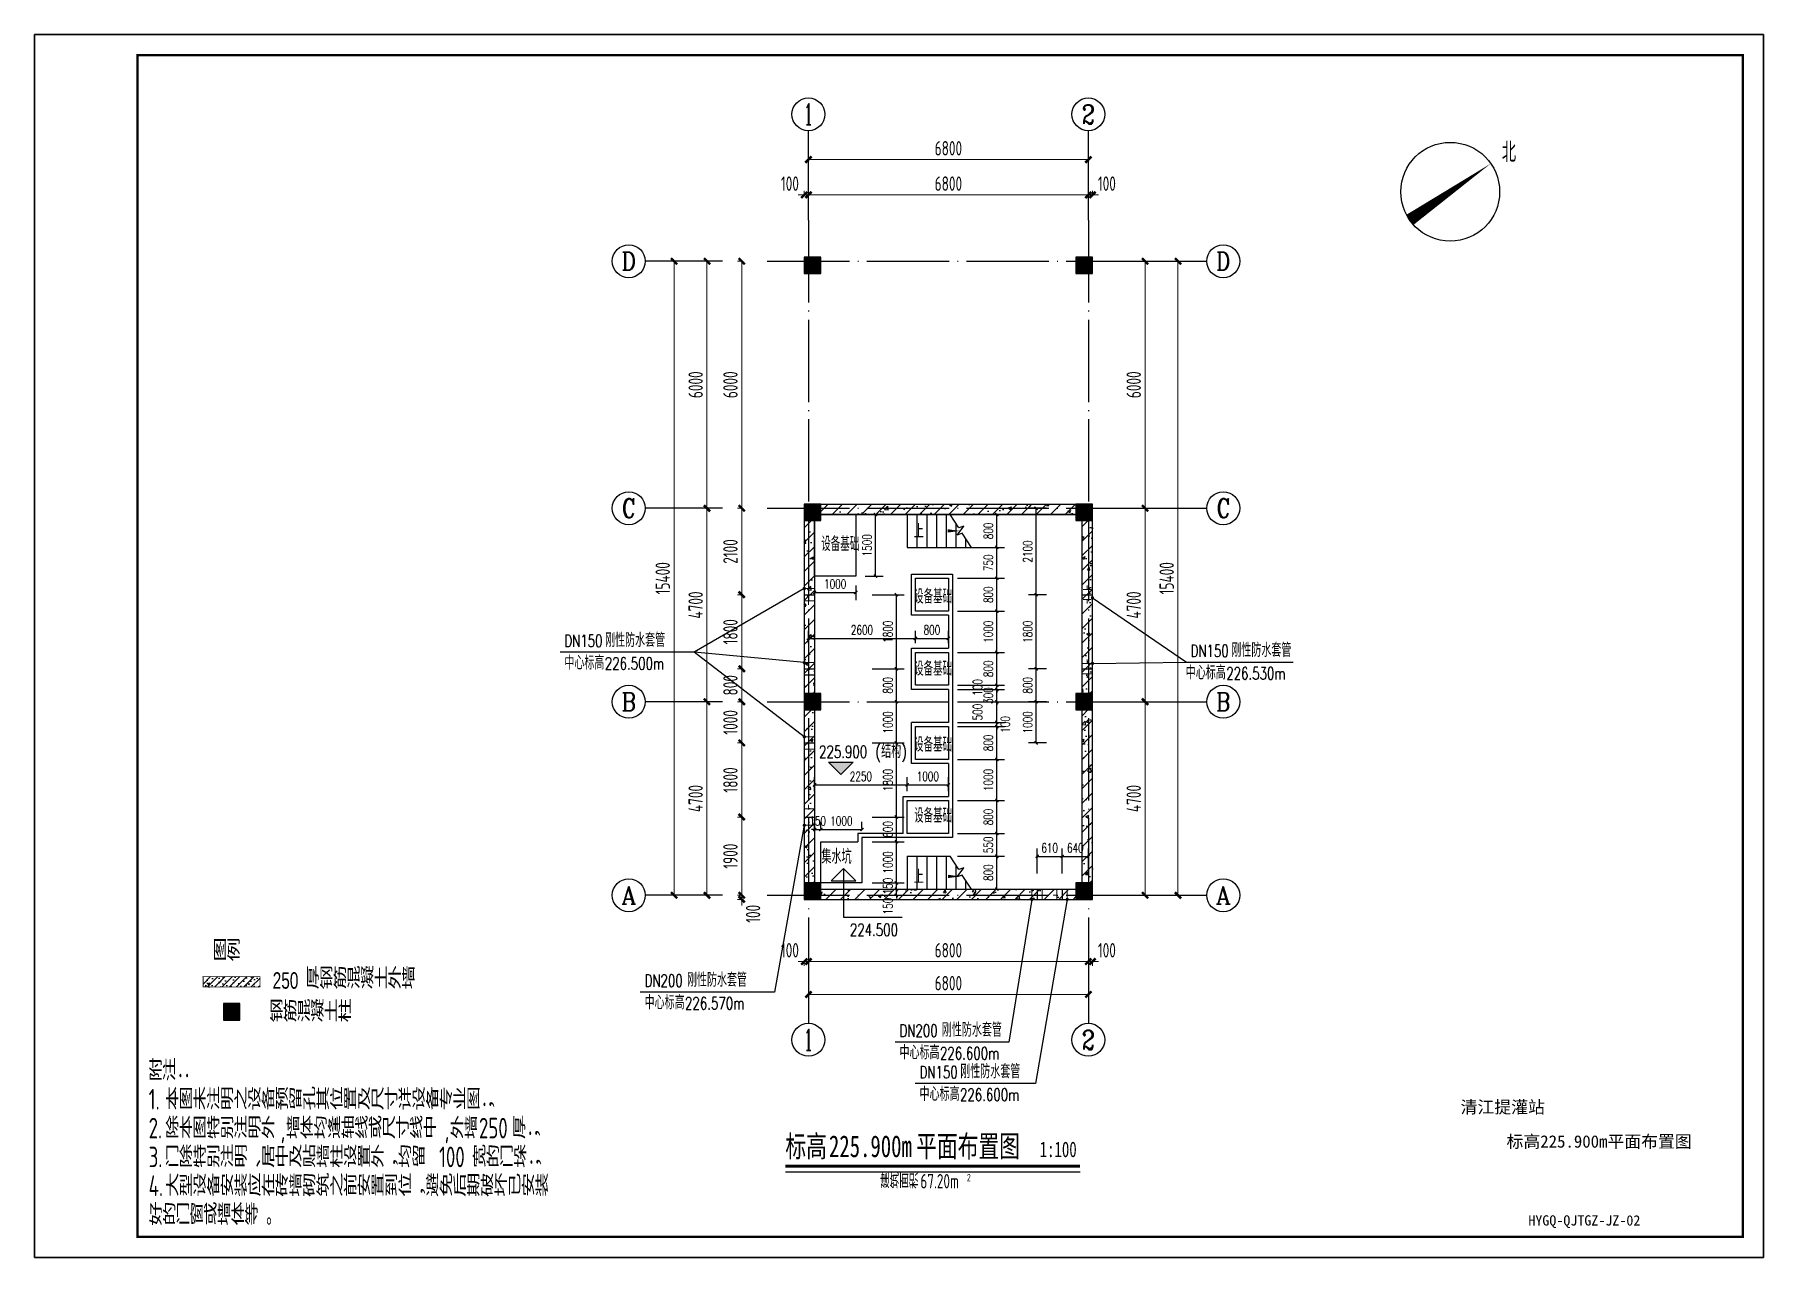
# Model space of a CAD drawing. Header units: millimetres. Extents: x 1742399 to 4898386, y 2481636 to 5226310.
# Drawn here: x 2033283 to 2075283, y 2586514 to 2616214 of the extents above; entities that cross this region are included whole.
import ezdxf
from ezdxf.enums import TextEntityAlignment as Align

# ---------------------------------------------------------------- set-up
doc = ezdxf.new("R2010")
doc.units = ezdxf.units.MM
doc.header["$LTSCALE"] = 1000
doc.linetypes.add('DASH', pattern=[0.35, 0.25, -0.1])
doc.linetypes.add('DOTE', pattern=[2.42, 2, -0.2, 0.02, -0.2])
for name, color, linetype in [('AXIS', 3, 'Continuous'), ('AXIS_TEXT', 7, 'Continuous'), ('COLUMN', 4, 'Continuous'), ('DIM_ELEV', 3, 'Continuous'), ('DIM_LEAD', 3, 'Continuous'), ('DIM_SYMB', 3, 'Continuous'), ('DOTE', 1, 'DOTE'), ('E_OTHER', 7, 'Continuous'), ('PUB_DIM', 3, 'Continuous'), ('PUB_HATCH', 8, 'Continuous'), ('PUB_TEXT', 7, 'Continuous'), ('PUB_TITLE', 4, 'Continuous'), ('STAIR', 2, 'Continuous'), ('TWT_SYMB', 3, 'Continuous'), ('TWT_TEXT', 7, 'Continuous'), ('WALL', 4, 'Continuous'), ('YHG-墙框柱', 4, 'Continuous'), ('YHJ_公填', 8, 'Continuous'), ('YHJ_剖面_梁板', 4, 'Continuous'), ('YHJ_文字_公文、说明', 7, 'Continuous'), ('图框', 7, 'Continuous'), ('电缆沟', 7, 'Continuous')]:
    doc.layers.add(name, color=color, linetype=linetype)
doc.layers.add('管', color=1, linetype='Continuous', lineweight=30)
doc.styles.add('_TCH_AXIS', font='COMPLEX', dxfattribs={"bigfont": 'GBCBIG'})
doc.styles.add('_TCH_DIM', font='SIMPLEX', dxfattribs={"bigfont": 'GBCBIG'})
doc.styles.add('_TCH_DIM_T3', font='SIMPLEX', dxfattribs={"width": 0.705882, "bigfont": 'GBCBIG'})
doc.styles.add('biaotilan', font='', dxfattribs={"width": 0.7})
doc.styles.add('COMPLEX', font='COMPLEX')
doc.styles.add('TSSD_Rein', font='TSSDENG', dxfattribs={"width": 0.7, "bigfont": '@1HZTXT'})
doc.styles.add('TSSD_REIN_T3', font='tssdeng.shx', dxfattribs={"width": 0.7, "bigfont": 'hztxt.shx'})
doc.styles.add('tssdeng', font='tssdeng.shx', dxfattribs={"width": 0.7, "bigfont": 'hztxt.shx'})
doc.styles.add('YH_TEXT', font='@YH2', dxfattribs={"width": 0.7, "bigfont": '@YH1'})
doc.styles.add('样式 1', font='tssdeng.shx', dxfattribs={"width": 0.7, "bigfont": 'hztxt.shx'})
doc.styles.get('biaotilan').set_extended_font_data('SimSun')
doc.dimstyles.new('_TCH_ARCH&&100', dxfattribs={"dimtxt": 350, "dimasz": 150, "dimexe": 100, "dimexo": 200, "dimgap": 100, "dimtad": 1, "dimdec": 0, "dimzin": 0, "dimdsep": 46, "dimtxsty": 'TSSD_REIN_T3', "dimblk": 'ARCHTICK', "dimcen": 0.09, "dimclrt": 7, "dimazin": 2, "dimtfac": 1, "dimtdec": 0, "dimtix": 1, "dimtmove": 2, "dimatfit": 3, "dimfxl": 1, "dimfxlon": 1, "dimtolj": 1, "dimtzin": 0, "dimlwd": 18, "dimlwe": 18, "dimarcsym": 0})
doc.dimstyles.new('_TCH_ARCH&&75', dxfattribs={"dimtxt": 223.125, "dimasz": 75, "dimexe": 187.5, "dimexo": 225, "dimgap": 94.6875, "dimtad": 1, "dimdec": 0, "dimzin": 0, "dimdsep": 46, "dimtxsty": '_TCH_DIM_T3', "dimblk": 'ARCHTICK', "dimcen": 0.09, "dimclrt": 7, "dimazin": 2, "dimtfac": 1, "dimtdec": 0, "dimtix": 1, "dimtmove": 2, "dimatfit": 3, "dimfxl": 75, "dimtolj": 1, "dimtzin": 0, "dimarcsym": 0})
pattern_1 = [(45, (0, 0), (-176.776695, 176.776695), []), (50, (0, 0), (717.26018, -62.75213), [75, -825]), (355, (0, 0), (-138.75133, 752.19213), [60, -660]), (100.4514, (59.8, -5.2), (578.50938, 689.43954), [63.74019, -701.14211]), (46.1842, (0, 200), (1067.24105, -165.51901), [112.5, -1237.5]), (96.6356, (88.9, 186.2), (934.6627, 974.11787), [95.6103, -1051.713]), (351.1842, (0, 200), (934.66195, 974.1186), [90, -990]), (21, (100, 150), (596.90705, -402.61889), [75, -825]), (326, (100, 150), (243.31533, 725.15005), [60, -660]), (71.4514, (149.74, 116.45), (840.22263, 322.5305), [63.74019, -701.14211]), (37.5, (0, 0), (12.159855, 332.893854), [0, -652, 0, -670, 0, -662.5]), (7.5, (0, 0), (263.069537, 394.41171), [0, -382, 0, -637, 0, -252.5]), (327.5, (-223, 0), (533.822436, -22.554872), [0, -250, 0, -780, 0, -1035]), (317.5, (-323, 0), (583.18617, 100.10498), [0, -325, 0, -518, 0, -735])]

msp = doc.modelspace()

# ---------------------------------------------------------------- texts
at = {"layer": 'DIM_ELEV', "color": 7, "style": '_TCH_DIM', "width": 0.705882}
for s, p in [('(', (2053710.7, 2598645.7)), (')', (2054342.2, 2598645.7)), ('225.900', (2052340.7, 2598645.7)), ('224.500', (2053088.6, 2594321.7))]:
    msp.add_text(s, height=297.5, dxfattribs=at).set_placement(p)
at = {"layer": 'DIM_ELEV', "color": 7, "style": '_TCH_DIM'}
msp.add_text('结构', height=337.59, dxfattribs=at).set_placement((2053850.7, 2598645.7))
at = {"layer": 'DIM_LEAD', "color": 7, "style": '_TCH_DIM', "width": 0.705882}
for s, p in [('DN150', (2061366.5, 2601099.2)), ('226.530m', (2062232.7, 2600550.4)), ('DN200', (2054295, 2591873.7)), ('226.600m', (2055278, 2591324.9)), ('DN150', (2054781.8, 2590865.7)), ('226.600m', (2055764.8, 2590316.9))]:
    msp.add_text(s, height=297.5, dxfattribs=at).set_placement(p)
at = {"layer": 'DIM_LEAD', "color": 7, "style": '_TCH_DIM'}
for s, p in [('刚性防水套管', (2062356.5, 2601099.2)), ('中心标高', (2061249.8, 2600550.4)), ('刚性防水套管', (2055325, 2591873.7)), ('中心标高', (2054295, 2591324.9)), ('刚性防水套管', (2055771.8, 2590865.7)), ('中心标高', (2054781.8, 2590316.9))]:
    msp.add_text(s, height=337.59, dxfattribs=at).set_placement(p)
at = {"layer": 'DIM_SYMB', "color": 7, "style": '_TCH_DIM'}
for s, height, p in [('北', 482.3, (2068927.2, 2613117.1)), ('上', 337.6, (2054642.2, 2603985)), ('上', 337.6, (2054642.2, 2595593))]:
    msp.add_text(s, height=height, dxfattribs=at).set_placement(p)
at = {"layer": 'DIM_SYMB', "color": 7, "style": 'biaotilan', "width": 0.7}
for s, height, p in [('标高', 528.69, (2051523, 2588950.5)), ('225.900m', 528.69, (2052581.6, 2588950.5)), ('平面布置图', 528.69, (2054698.7, 2588950.5)), ('1:100', 377.64, (2057701.1, 2588950.5))]:
    msp.add_text(s, height=height, dxfattribs=at).set_placement(p)
at = {"layer": 'PUB_TEXT', "style": 'TSSD_Rein', "width": 0.7}
for s, height, p in [('建筑面积', 350, (2053820.8, 2588190.3)), ('67.20m', 350, (2054800.8, 2588190.3)), ('2', 175, (2055931.6, 2588365.3))]:
    msp.add_text(s, height=height, dxfattribs=at).set_placement(p)
at = {"layer": 'TWT_SYMB', "color": 7, "style": '_TCH_DIM', "width": 0.705882}
for s, p in [('DN150', (2046153, 2601340.3)), ('226.500m', (2047136, 2600791.4)), ('DN200', (2048102, 2593088)), ('226.570m', (2049084.9, 2592539.2))]:
    msp.add_text(s, height=297.5, dxfattribs=at).set_placement(p)
at = {"layer": 'TWT_SYMB', "color": 7, "style": '_TCH_DIM'}
for s, p in [('刚性防水套管', (2047143, 2601340.3)), ('中心标高', (2046153, 2600791.4)), ('刚性防水套管', (2049132, 2593088)), ('中心标高', (2048102, 2592539.2))]:
    msp.add_text(s, height=337.59, dxfattribs=at).set_placement(p)
at = {"layer": 'TWT_TEXT', "style": '样式 1', "width": 0.7}
msp.add_text('集水坑', height=350, dxfattribs=at).set_placement((2052396.9, 2596077.4))
at = {"layer": 'YHJ_文字_公文、说明', "width": 0.7}
for s, height, style, p in [('图例', 500, 'YH_TEXT', (2037616.7, 2593721.4)), ('厚钢筋混凝土外墙', 500, 'YH_TEXT', (2039867.7, 2593040.9)), ('250', 400, 'YH_TEXT', (2039067.7, 2593040.9)), ('钢筋混凝土柱', 500, 'YH_TEXT', (2038989.6, 2592238.1)), ('附注：', 500, 'TSSD_Rein', (2036054.8, 2590805)), ('1.', 500, 'TSSD_Rein', (2036054.8, 2590105)), ('本图未注明之设备预留孔其位置及尺寸详设备专业图；', 500, 'TSSD_Rein', (2036458.6, 2590105)), ('2.', 500, 'TSSD_Rein', (2036054.8, 2589405)), ('除本图特别注明外', 500, 'TSSD_Rein', (2036458.6, 2589405)), ('墙体均逢轴线或尺寸线中', 500, 'TSSD_Rein', (2039393.2, 2589405)), ('外墙', 500, 'TSSD_Rein', (2043377.8, 2589405)), ('250', 500, 'TSSD_Rein', (2044077.8, 2589405)), ('厚；', 500, 'TSSD_Rein', (2044885.5, 2589405)), (',', 500, 'TSSD_Rein', (2039258.6, 2589405)), (',', 500, 'TSSD_Rein', (2043243.2, 2589405)), ('3.', 500, 'TSSD_Rein', (2036054.8, 2588705)), ('门除特别注明、居中及贴墙柱设置外，均留', 500, 'TSSD_Rein', (2036458.6, 2588705)), ('100', 500, 'TSSD_Rein', (2043108.6, 2588705)), ('宽的门垛；', 500, 'TSSD_Rein', (2043916.3, 2588705)), ('4.', 500, 'TSSD_Rein', (2036054.8, 2588005)), ('大型设备安装应在砖墙砌筑之前安置到位，避免后期破坏已安装', 500, 'TSSD_Rein', (2036458.6, 2588005)), ('好的门窗或墙体等。', 500, 'TSSD_Rein', (2036054.8, 2587305))]:
    msp.add_text(s, height=height, dxfattribs=dict(at, style=style)).set_placement(p)
at = {"layer": '图框', "style": 'biaotilan'}
for s, height, p in [('清江提灌站', 300, (2067927.4, 2590016.2)), ('标高225.900m平面布置图', 300, (2069043.4, 2589180.3)), ('HYGQ-QJTGZ-JZ-02', 250, (2069572.4, 2587288.4))]:
    msp.add_text(s, height=height, dxfattribs=at).set_placement(p)
at = {"layer": '电缆沟', "ltscale": 1.5, "style": 'tssdeng', "width": 0.6}
for p in [(2052393.3, 2603670), (2054649.8, 2602394.5), (2054649.8, 2600640.9), (2054649.8, 2598796.6), (2054649.8, 2597073.2)]:
    msp.add_text('设备基础', height=350, dxfattribs=at).set_placement(p)

# ---------------------------------------------------------------- blocks, each defined once
blk = doc.blocks.new('HAYJZ A3')
blk.add_lwpolyline([(4975, -403417), (46975, -403417), (46975, -433117), (4975, -433117), (4975, -403417)])
at = {"const_width": 50}
blk.add_lwpolyline([(7475, -403917), (46475, -403917), (46475, -432617), (7475, -432617), (7475, -403917)], dxfattribs=at)
at = {"layer": 'PUB_TITLE'}
blk.add_lwpolyline([(4975, -433117), (46975, -433117), (46975, -403417), (4975, -403417)], close=True, dxfattribs=at)
blk = doc.blocks.new('_FZH')
blk.add_lwpolyline([(-0.5, -0.5), (0.5, -0.5), (0.5, 0.5), (-0.5, 0.5)], close=True)
at = {"layer": 'PUB_HATCH'}
blk.add_solid([(-0.5, -0.5), (0.5, -0.5), (-0.5, 0.5), (0.5, 0.5)], dxfattribs=at)
blk = doc.blocks.new('_AXISO')
blk.add_circle((0, 0), 0.5)
at = {"layer": 'AXIS_TEXT', "style": 'COMPLEX', "width": 1.041667}
blk.add_attdef('A', text='', height=0.56, dxfattribs=at).set_placement((-0.25, -0.28), (0.25, -0.28), align=Align.FIT)
blk = doc.blocks.new('_ArchTick')
at = {"color": 0, "linetype": 'ByBlock', "const_width": 0.4}
blk.add_lwpolyline([(-0.5, -0.5), (0.5, 0.5)], dxfattribs=at)
blk = doc.blocks.new('*D298')
at = {"layer": 'AXIS', "color": 0, "lineweight": 18, "transparency": 16777216}
for p, q in [((2061060, 2610710), (2061161, 2610710)), ((2061061, 2595310), (2061061, 2610710)), ((2061060, 2595310), (2061161, 2595310))]:
    blk.add_line(p, q, dxfattribs=at)
at = {"layer": 'Defpoints', "color": 0, "transparency": 16777216}
for p in [(2059883, 2610710), (2061061, 2610710), (2059883, 2595310)]:
    blk.add_point(p, dxfattribs=at)
at = {"layer": 'AXIS', "color": 0, "lineweight": 18, "transparency": 16777216, "xscale": 150, "yscale": 150, "zscale": 150}
for p, rotation in [((2061061, 2610710), 90), ((2061061, 2595310), 270)]:
    blk.add_blockref('_ArchTick', p, dxfattribs=dict(at, rotation=rotation))
at = {"layer": 'AXIS', "color": 7, "transparency": 16777216, "insert": (2060786, 2603010), "char_height": 350, "attachment_point": 5, "rotation": 90, "style": 'TSSD_REIN_T3'}
blk.add_mtext('\\A1;15400', dxfattribs=at)
blk = doc.blocks.new('*D299')
at = {"layer": 'AXIS', "color": 0, "lineweight": 18, "transparency": 16777216}
for p, q in [((2060260, 2610710), (2060361, 2610710)), ((2060261, 2604710), (2060261, 2610710)), ((2060260, 2604710), (2060361, 2604710))]:
    blk.add_line(p, q, dxfattribs=at)
at = {"layer": 'Defpoints', "color": 0, "transparency": 16777216}
for p in [(2059883, 2610710), (2060261, 2610710), (2059883, 2604710)]:
    blk.add_point(p, dxfattribs=at)
at = {"layer": 'AXIS', "color": 0, "lineweight": 18, "transparency": 16777216, "xscale": 150, "yscale": 150, "zscale": 150}
for p, rotation in [((2060261, 2610710), 90), ((2060261, 2604710), 270)]:
    blk.add_blockref('_ArchTick', p, dxfattribs=dict(at, rotation=rotation))
at = {"layer": 'AXIS', "color": 7, "transparency": 16777216, "insert": (2059986, 2607710), "char_height": 350, "attachment_point": 5, "rotation": 90, "style": 'TSSD_REIN_T3'}
blk.add_mtext('\\A1;6000', dxfattribs=at)
blk = doc.blocks.new('*D300')
at = {"layer": 'AXIS', "color": 0, "lineweight": 18, "transparency": 16777216}
for p, q in [((2060260, 2604710), (2060361, 2604710)), ((2060261, 2600010), (2060261, 2604710)), ((2060260, 2600010), (2060361, 2600010))]:
    blk.add_line(p, q, dxfattribs=at)
at = {"layer": 'Defpoints', "color": 0, "transparency": 16777216}
for p in [(2059883, 2604710), (2060261, 2604710), (2059883, 2600010)]:
    blk.add_point(p, dxfattribs=at)
at = {"layer": 'AXIS', "color": 0, "lineweight": 18, "transparency": 16777216, "xscale": 150, "yscale": 150, "zscale": 150}
for p, rotation in [((2060261, 2604710), 90), ((2060261, 2600010), 270)]:
    blk.add_blockref('_ArchTick', p, dxfattribs=dict(at, rotation=rotation))
at = {"layer": 'AXIS', "color": 7, "transparency": 16777216, "insert": (2059986, 2602360), "char_height": 350, "attachment_point": 5, "rotation": 90, "style": 'TSSD_REIN_T3'}
blk.add_mtext('\\A1;4700', dxfattribs=at)
blk = doc.blocks.new('*D301')
at = {"layer": 'AXIS', "color": 0, "lineweight": 18, "transparency": 16777216}
for p, q in [((2060260, 2600010), (2060361, 2600010)), ((2060261, 2595310), (2060261, 2600010)), ((2060260, 2595310), (2060361, 2595310))]:
    blk.add_line(p, q, dxfattribs=at)
at = {"layer": 'Defpoints', "color": 0, "transparency": 16777216}
for p in [(2059883, 2600010), (2060261, 2600010), (2059883, 2595310)]:
    blk.add_point(p, dxfattribs=at)
at = {"layer": 'AXIS', "color": 0, "lineweight": 18, "transparency": 16777216, "xscale": 150, "yscale": 150, "zscale": 150}
for p, rotation in [((2060261, 2600010), 90), ((2060261, 2595310), 270)]:
    blk.add_blockref('_ArchTick', p, dxfattribs=dict(at, rotation=rotation))
at = {"layer": 'AXIS', "color": 7, "transparency": 16777216, "insert": (2059986, 2597660), "char_height": 350, "attachment_point": 5, "rotation": 90, "style": 'TSSD_REIN_T3'}
blk.add_mtext('\\A1;4700', dxfattribs=at)
blk = doc.blocks.new('*D302')
at = {"layer": 'AXIS', "color": 0, "lineweight": 18, "transparency": 16777216}
for p, q in [((2052083, 2613177), (2052083, 2613278)), ((2058883, 2613177), (2058883, 2613278)), ((2052083, 2613178), (2058883, 2613178))]:
    blk.add_line(p, q, dxfattribs=at)
at = {"layer": 'Defpoints', "color": 0, "transparency": 16777216}
for p in [(2058883, 2613178), (2052083, 2611710), (2058883, 2611710)]:
    blk.add_point(p, dxfattribs=at)
at = {"layer": 'AXIS', "color": 0, "lineweight": 18, "transparency": 16777216, "xscale": 150, "yscale": 150, "zscale": 150, "rotation": 180}
blk.add_blockref('_ArchTick', (2052083, 2613178), dxfattribs=at)
at = {"layer": 'AXIS', "color": 0, "lineweight": 18, "transparency": 16777216, "xscale": 150, "yscale": 150, "zscale": 150}
blk.add_blockref('_ArchTick', (2058883, 2613178), dxfattribs=at)
at = {"layer": 'AXIS', "color": 7, "transparency": 16777216, "insert": (2055483, 2613453), "char_height": 350, "attachment_point": 5, "style": 'TSSD_REIN_T3'}
blk.add_mtext('\\A1;6800', dxfattribs=at)
blk = doc.blocks.new('*D303')
at = {"layer": 'AXIS', "color": 0, "lineweight": 18, "transparency": 16777216}
for p, q in [((2052083, 2592901), (2052083, 2592800)), ((2052083, 2592900), (2058883, 2592900)), ((2058883, 2592901), (2058883, 2592800))]:
    blk.add_line(p, q, dxfattribs=at)
at = {"layer": 'Defpoints', "color": 0, "transparency": 16777216}
for p in [(2052083, 2594310), (2058883, 2594310), (2058883, 2592900)]:
    blk.add_point(p, dxfattribs=at)
at = {"layer": 'AXIS', "color": 0, "lineweight": 18, "transparency": 16777216, "xscale": 150, "yscale": 150, "zscale": 150, "rotation": 180}
blk.add_blockref('_ArchTick', (2052083, 2592900), dxfattribs=at)
at = {"layer": 'AXIS', "color": 0, "lineweight": 18, "transparency": 16777216, "xscale": 150, "yscale": 150, "zscale": 150}
blk.add_blockref('_ArchTick', (2058883, 2592900), dxfattribs=at)
at = {"layer": 'AXIS', "color": 7, "transparency": 16777216, "insert": (2055483, 2593175), "char_height": 350, "attachment_point": 5, "style": 'TSSD_REIN_T3'}
blk.add_mtext('\\A1;6800', dxfattribs=at)
blk = doc.blocks.new('*D304')
at = {"layer": 'AXIS', "color": 0, "lineweight": 18, "transparency": 16777216}
for p, q in [((2051983, 2593700), (2051833, 2593700)), ((2051983, 2593701), (2051983, 2593600)), ((2051983, 2593700), (2052083, 2593700)), ((2052083, 2593701), (2052083, 2593600)), ((2052083, 2593700), (2052233, 2593700))]:
    blk.add_line(p, q, dxfattribs=at)
at = {"layer": 'Defpoints', "color": 0, "transparency": 16777216}
for p in [(2051983, 2594310), (2052083, 2594310), (2052083, 2593700)]:
    blk.add_point(p, dxfattribs=at)
at = {"layer": 'AXIS', "color": 0, "lineweight": 18, "transparency": 16777216, "xscale": 150, "yscale": 150, "zscale": 150}
blk.add_blockref('_ArchTick', (2051983, 2593700), dxfattribs=at)
at = {"layer": 'AXIS', "color": 0, "lineweight": 18, "transparency": 16777216, "xscale": 150, "yscale": 150, "zscale": 150, "rotation": 180}
blk.add_blockref('_ArchTick', (2052083, 2593700), dxfattribs=at)
at = {"layer": 'AXIS', "color": 7, "transparency": 16777216, "insert": (2051633, 2593975), "char_height": 350, "attachment_point": 5, "style": 'TSSD_REIN_T3'}
blk.add_mtext('\\A1;100', dxfattribs=at)
blk = doc.blocks.new('*D305')
at = {"layer": 'AXIS', "color": 0, "lineweight": 18, "transparency": 16777216}
for p, q in [((2052083, 2593701), (2052083, 2593600)), ((2052083, 2593700), (2058883, 2593700)), ((2058883, 2593701), (2058883, 2593600))]:
    blk.add_line(p, q, dxfattribs=at)
at = {"layer": 'Defpoints', "color": 0, "transparency": 16777216}
for p in [(2052083, 2594310), (2058883, 2594310), (2058883, 2593700)]:
    blk.add_point(p, dxfattribs=at)
at = {"layer": 'AXIS', "color": 0, "lineweight": 18, "transparency": 16777216, "xscale": 150, "yscale": 150, "zscale": 150, "rotation": 180}
blk.add_blockref('_ArchTick', (2052083, 2593700), dxfattribs=at)
at = {"layer": 'AXIS', "color": 0, "lineweight": 18, "transparency": 16777216, "xscale": 150, "yscale": 150, "zscale": 150}
blk.add_blockref('_ArchTick', (2058883, 2593700), dxfattribs=at)
at = {"layer": 'AXIS', "color": 7, "transparency": 16777216, "insert": (2055483, 2593975), "char_height": 350, "attachment_point": 5, "style": 'TSSD_REIN_T3'}
blk.add_mtext('\\A1;6800', dxfattribs=at)
blk = doc.blocks.new('*D306')
at = {"layer": 'AXIS', "color": 0, "lineweight": 18, "transparency": 16777216}
for p, q in [((2058883, 2593700), (2058733, 2593700)), ((2058883, 2593701), (2058883, 2593600)), ((2058883, 2593700), (2058983, 2593700)), ((2058983, 2593701), (2058983, 2593600)), ((2058983, 2593700), (2059133, 2593700))]:
    blk.add_line(p, q, dxfattribs=at)
at = {"layer": 'Defpoints', "color": 0, "transparency": 16777216}
for p in [(2058883, 2594310), (2058983, 2594310), (2058983, 2593700)]:
    blk.add_point(p, dxfattribs=at)
at = {"layer": 'AXIS', "color": 0, "lineweight": 18, "transparency": 16777216, "xscale": 150, "yscale": 150, "zscale": 150}
blk.add_blockref('_ArchTick', (2058883, 2593700), dxfattribs=at)
at = {"layer": 'AXIS', "color": 0, "lineweight": 18, "transparency": 16777216, "xscale": 150, "yscale": 150, "zscale": 150, "rotation": 180}
blk.add_blockref('_ArchTick', (2058983, 2593700), dxfattribs=at)
at = {"layer": 'AXIS', "color": 7, "transparency": 16777216, "insert": (2059333, 2593975), "char_height": 350, "attachment_point": 5, "style": 'TSSD_REIN_T3'}
blk.add_mtext('\\A1;100', dxfattribs=at)
blk = doc.blocks.new('*D334')
at = {"layer": 'Defpoints', "color": 0, "transparency": 16777216}
for p in [(2053233, 2604560), (2053712, 2604560), (2053233, 2603060)]:
    blk.add_point(p, dxfattribs=at)
at = {"layer": 'PUB_DIM', "color": 0, "lineweight": -2, "transparency": 16777216}
for p, q in [((2053458, 2604560), (2053900, 2604560)), ((2053712, 2603060), (2053712, 2604560)), ((2053458, 2603060), (2053900, 2603060))]:
    blk.add_line(p, q, dxfattribs=at)
at = {"layer": 'PUB_DIM', "color": 0, "lineweight": -2, "transparency": 16777216, "xscale": 75, "yscale": 75, "zscale": 75}
for p, rotation in [((2053712, 2604560), 90), ((2053712, 2603060), 270)]:
    blk.add_blockref('_ArchTick', p, dxfattribs=dict(at, rotation=rotation))
at = {"layer": 'PUB_DIM', "color": 7, "transparency": 16777216, "insert": (2053506, 2603810), "char_height": 223.1, "attachment_point": 5, "rotation": 90, "style": '_TCH_DIM_T3'}
blk.add_mtext('\\A1;1500', dxfattribs=at)
blk = doc.blocks.new('*D335')
at = {"layer": 'Defpoints', "color": 0, "transparency": 16777216}
for p in [(2052233, 2603060), (2053233, 2603060), (2053233, 2602666)]:
    blk.add_point(p, dxfattribs=at)
at = {"layer": 'PUB_DIM', "color": 0, "lineweight": -2, "transparency": 16777216}
for p, q in [((2052233, 2602835), (2052233, 2602478)), ((2053233, 2602835), (2053233, 2602478)), ((2052233, 2602666), (2053233, 2602666))]:
    blk.add_line(p, q, dxfattribs=at)
at = {"layer": 'PUB_DIM', "color": 0, "lineweight": -2, "transparency": 16777216, "xscale": 75, "yscale": 75, "zscale": 75, "rotation": 180}
blk.add_blockref('_ArchTick', (2052233, 2602666), dxfattribs=at)
at = {"layer": 'PUB_DIM', "color": 0, "lineweight": -2, "transparency": 16777216, "xscale": 75, "yscale": 75, "zscale": 75}
blk.add_blockref('_ArchTick', (2053233, 2602666), dxfattribs=at)
at = {"layer": 'PUB_DIM', "color": 7, "transparency": 16777216, "insert": (2052733, 2602872), "char_height": 223.1, "attachment_point": 5, "style": '_TCH_DIM_T3'}
blk.add_mtext('\\A1;1000', dxfattribs=at)
blk = doc.blocks.new('*D336')
at = {"layer": 'Defpoints', "color": 0, "transparency": 16777216}
for p in [(2053404, 2602610), (2054219, 2602610), (2053404, 2600810)]:
    blk.add_point(p, dxfattribs=at)
at = {"layer": 'PUB_DIM', "color": 0, "lineweight": -2, "transparency": 16777216}
for p, q in [((2053629, 2602610), (2054407, 2602610)), ((2054219, 2600810), (2054219, 2602610)), ((2053629, 2600810), (2054407, 2600810))]:
    blk.add_line(p, q, dxfattribs=at)
at = {"layer": 'PUB_DIM', "color": 0, "lineweight": -2, "transparency": 16777216, "xscale": 75, "yscale": 75, "zscale": 75}
for p, rotation in [((2054219, 2602610), 90), ((2054219, 2600810), 270)]:
    blk.add_blockref('_ArchTick', p, dxfattribs=dict(at, rotation=rotation))
at = {"layer": 'PUB_DIM', "color": 7, "transparency": 16777216, "insert": (2054013, 2601710), "char_height": 223.1, "attachment_point": 5, "rotation": 90, "style": '_TCH_DIM_T3'}
blk.add_mtext('\\A1;1800', dxfattribs=at)
blk = doc.blocks.new('*D337')
at = {"layer": 'Defpoints', "color": 0, "transparency": 16777216}
for p in [(2053404, 2600810), (2054219, 2600810), (2053404, 2600010)]:
    blk.add_point(p, dxfattribs=at)
at = {"layer": 'PUB_DIM', "color": 0, "lineweight": -2, "transparency": 16777216}
for p, q in [((2053629, 2600810), (2054407, 2600810)), ((2054219, 2600010), (2054219, 2600810)), ((2053629, 2600010), (2054407, 2600010))]:
    blk.add_line(p, q, dxfattribs=at)
at = {"layer": 'PUB_DIM', "color": 0, "lineweight": -2, "transparency": 16777216, "xscale": 75, "yscale": 75, "zscale": 75}
for p, rotation in [((2054219, 2600810), 90), ((2054219, 2600010), 270)]:
    blk.add_blockref('_ArchTick', p, dxfattribs=dict(at, rotation=rotation))
at = {"layer": 'PUB_DIM', "color": 7, "transparency": 16777216, "insert": (2054013, 2600410), "char_height": 223.1, "attachment_point": 5, "rotation": 90, "style": '_TCH_DIM_T3'}
blk.add_mtext('\\A1;800', dxfattribs=at)
blk = doc.blocks.new('*D338')
at = {"layer": 'Defpoints', "color": 0, "transparency": 16777216}
for p in [(2053404, 2600010), (2054219, 2600010), (2053404, 2599010)]:
    blk.add_point(p, dxfattribs=at)
at = {"layer": 'PUB_DIM', "color": 0, "lineweight": -2, "transparency": 16777216}
for p, q in [((2053629, 2600010), (2054407, 2600010)), ((2054219, 2599010), (2054219, 2600010)), ((2053629, 2599010), (2054407, 2599010))]:
    blk.add_line(p, q, dxfattribs=at)
at = {"layer": 'PUB_DIM', "color": 0, "lineweight": -2, "transparency": 16777216, "xscale": 75, "yscale": 75, "zscale": 75}
for p, rotation in [((2054219, 2600010), 90), ((2054219, 2599010), 270)]:
    blk.add_blockref('_ArchTick', p, dxfattribs=dict(at, rotation=rotation))
at = {"layer": 'PUB_DIM', "color": 7, "transparency": 16777216, "insert": (2054013, 2599510), "char_height": 223.1, "attachment_point": 5, "rotation": 90, "style": '_TCH_DIM_T3'}
blk.add_mtext('\\A1;1000', dxfattribs=at)
blk = doc.blocks.new('*D339')
at = {"layer": 'Defpoints', "color": 0, "transparency": 16777216}
for p in [(2053404, 2599010), (2054219, 2599010), (2053404, 2597210)]:
    blk.add_point(p, dxfattribs=at)
at = {"layer": 'PUB_DIM', "color": 0, "lineweight": -2, "transparency": 16777216}
for p, q in [((2053629, 2599010), (2054407, 2599010)), ((2054219, 2597210), (2054219, 2599010)), ((2053629, 2597210), (2054407, 2597210))]:
    blk.add_line(p, q, dxfattribs=at)
at = {"layer": 'PUB_DIM', "color": 0, "lineweight": -2, "transparency": 16777216, "xscale": 75, "yscale": 75, "zscale": 75}
for p, rotation in [((2054219, 2599010), 90), ((2054219, 2597210), 270)]:
    blk.add_blockref('_ArchTick', p, dxfattribs=dict(at, rotation=rotation))
at = {"layer": 'PUB_DIM', "color": 7, "transparency": 16777216, "insert": (2054013, 2598110), "char_height": 223.1, "attachment_point": 5, "rotation": 90, "style": '_TCH_DIM_T3'}
blk.add_mtext('\\A1;1800', dxfattribs=at)
blk = doc.blocks.new('*D340')
at = {"layer": 'Defpoints', "color": 0, "transparency": 16777216}
for p in [(2053404, 2597210), (2054219, 2597210), (2053404, 2596610)]:
    blk.add_point(p, dxfattribs=at)
at = {"layer": 'PUB_DIM', "color": 0, "lineweight": -2, "transparency": 16777216}
for p, q in [((2053629, 2597210), (2054407, 2597210)), ((2054219, 2596610), (2054219, 2597210)), ((2053629, 2596610), (2054407, 2596610))]:
    blk.add_line(p, q, dxfattribs=at)
at = {"layer": 'PUB_DIM', "color": 0, "lineweight": -2, "transparency": 16777216, "xscale": 75, "yscale": 75, "zscale": 75}
for p, rotation in [((2054219, 2597210), 90), ((2054219, 2596610), 270)]:
    blk.add_blockref('_ArchTick', p, dxfattribs=dict(at, rotation=rotation))
at = {"layer": 'PUB_DIM', "color": 7, "transparency": 16777216, "insert": (2054013, 2596910), "char_height": 223.1, "attachment_point": 5, "rotation": 90, "style": '_TCH_DIM_T3'}
blk.add_mtext('\\A1;600', dxfattribs=at)
blk = doc.blocks.new('*D341')
at = {"layer": 'Defpoints', "color": 0, "transparency": 16777216}
for p in [(2053404, 2596610), (2054219, 2596610), (2053404, 2595610)]:
    blk.add_point(p, dxfattribs=at)
at = {"layer": 'PUB_DIM', "color": 0, "lineweight": -2, "transparency": 16777216}
for p, q in [((2053629, 2596610), (2054407, 2596610)), ((2054219, 2595610), (2054219, 2596610)), ((2053629, 2595610), (2054407, 2595610))]:
    blk.add_line(p, q, dxfattribs=at)
at = {"layer": 'PUB_DIM', "color": 0, "lineweight": -2, "transparency": 16777216, "xscale": 75, "yscale": 75, "zscale": 75}
for p, rotation in [((2054219, 2596610), 90), ((2054219, 2595610), 270)]:
    blk.add_blockref('_ArchTick', p, dxfattribs=dict(at, rotation=rotation))
at = {"layer": 'PUB_DIM', "color": 7, "transparency": 16777216, "insert": (2054013, 2596110), "char_height": 223.1, "attachment_point": 5, "rotation": 90, "style": '_TCH_DIM_T3'}
blk.add_mtext('\\A1;1000', dxfattribs=at)
blk = doc.blocks.new('*D342')
at = {"layer": 'Defpoints', "color": 0, "transparency": 16777216}
for p in [(2053404, 2595610), (2054219, 2595610), (2053404, 2595460)]:
    blk.add_point(p, dxfattribs=at)
at = {"layer": 'PUB_DIM', "color": 0, "lineweight": -2, "transparency": 16777216}
for p, q in [((2053629, 2595610), (2054407, 2595610)), ((2054219, 2595610), (2054219, 2595685)), ((2054219, 2595460), (2054219, 2595610)), ((2053629, 2595460), (2054407, 2595460)), ((2054219, 2595460), (2054219, 2595385))]:
    blk.add_line(p, q, dxfattribs=at)
at = {"layer": 'PUB_DIM', "color": 0, "lineweight": -2, "transparency": 16777216, "xscale": 75, "yscale": 75, "zscale": 75}
for p, rotation in [((2054219, 2595610), 270), ((2054219, 2595460), 90)]:
    blk.add_blockref('_ArchTick', p, dxfattribs=dict(at, rotation=rotation))
at = {"layer": 'PUB_DIM', "color": 7, "transparency": 16777216, "insert": (2054013, 2595535), "char_height": 223.1, "attachment_point": 5, "rotation": 90, "style": '_TCH_DIM_T3'}
blk.add_mtext('\\A1;150', dxfattribs=at)
blk = doc.blocks.new('*D343')
at = {"layer": 'Defpoints', "color": 0, "transparency": 16777216}
for p in [(2053404, 2595460), (2053404, 2595310), (2054219, 2595460)]:
    blk.add_point(p, dxfattribs=at)
at = {"layer": 'PUB_DIM', "color": 0, "lineweight": -2, "transparency": 16777216}
for p, q in [((2053629, 2595460), (2054407, 2595460)), ((2053629, 2595310), (2054407, 2595310)), ((2054219, 2595460), (2054219, 2595535)), ((2054219, 2595310), (2054219, 2595460)), ((2054219, 2595310), (2054219, 2595235))]:
    blk.add_line(p, q, dxfattribs=at)
at = {"layer": 'PUB_DIM', "color": 0, "lineweight": -2, "transparency": 16777216, "xscale": 75, "yscale": 75, "zscale": 75}
for p, rotation in [((2054219, 2595460), 270), ((2054219, 2595310), 90)]:
    blk.add_blockref('_ArchTick', p, dxfattribs=dict(at, rotation=rotation))
at = {"layer": 'PUB_DIM', "color": 7, "transparency": 16777216, "insert": (2054013, 2595048), "char_height": 223.1, "attachment_point": 5, "rotation": 90, "style": '_TCH_DIM_T3'}
blk.add_mtext('\\A1;150', dxfattribs=at)
blk = doc.blocks.new('*D344')
at = {"layer": 'Defpoints', "color": 0, "transparency": 16777216}
for p in [(2053383, 2596907), (2052383, 2596710), (2053383, 2596710)]:
    blk.add_point(p, dxfattribs=at)
at = {"layer": 'PUB_DIM', "color": 0, "lineweight": -2, "transparency": 16777216}
for p, q in [((2052383, 2596935), (2052383, 2597095)), ((2052383, 2596907), (2053383, 2596907)), ((2053383, 2596935), (2053383, 2597095))]:
    blk.add_line(p, q, dxfattribs=at)
at = {"layer": 'PUB_DIM', "color": 0, "lineweight": -2, "transparency": 16777216, "xscale": 75, "yscale": 75, "zscale": 75, "rotation": 180}
blk.add_blockref('_ArchTick', (2052383, 2596907), dxfattribs=at)
at = {"layer": 'PUB_DIM', "color": 0, "lineweight": -2, "transparency": 16777216, "xscale": 75, "yscale": 75, "zscale": 75}
blk.add_blockref('_ArchTick', (2053383, 2596907), dxfattribs=at)
at = {"layer": 'PUB_DIM', "color": 7, "transparency": 16777216, "insert": (2052883, 2597114), "char_height": 223.1, "attachment_point": 5, "style": '_TCH_DIM_T3'}
blk.add_mtext('\\A1;1000', dxfattribs=at)
blk = doc.blocks.new('*D345')
at = {"layer": 'Defpoints', "color": 0, "transparency": 16777216}
for p in [(2052383, 2596907), (2052233, 2596710), (2052383, 2596710)]:
    blk.add_point(p, dxfattribs=at)
at = {"layer": 'PUB_DIM', "color": 0, "lineweight": -2, "transparency": 16777216}
for p, q in [((2052233, 2596907), (2052158, 2596907)), ((2052233, 2596935), (2052233, 2597095)), ((2052233, 2596907), (2052383, 2596907)), ((2052383, 2596935), (2052383, 2597095)), ((2052383, 2596907), (2052458, 2596907))]:
    blk.add_line(p, q, dxfattribs=at)
at = {"layer": 'PUB_DIM', "color": 0, "lineweight": -2, "transparency": 16777216, "xscale": 75, "yscale": 75, "zscale": 75}
blk.add_blockref('_ArchTick', (2052233, 2596907), dxfattribs=at)
at = {"layer": 'PUB_DIM', "color": 0, "lineweight": -2, "transparency": 16777216, "xscale": 75, "yscale": 75, "zscale": 75, "rotation": 180}
blk.add_blockref('_ArchTick', (2052383, 2596907), dxfattribs=at)
at = {"layer": 'PUB_DIM', "color": 7, "transparency": 16777216, "insert": (2052308, 2597114), "char_height": 223.1, "attachment_point": 5, "style": '_TCH_DIM_T3'}
blk.add_mtext('\\A1;150', dxfattribs=at)
blk = doc.blocks.new('*D392')
at = {"layer": 'Defpoints', "color": 0, "transparency": 16777216}
for p in [(2057614, 2604710), (2058088, 2604710), (2058088, 2602610)]:
    blk.add_point(p, dxfattribs=at)
at = {"layer": 'PUB_DIM', "color": 0, "lineweight": -2, "transparency": 16777216}
for p, q in [((2057863, 2604710), (2057427, 2604710)), ((2057614, 2602610), (2057614, 2604710)), ((2057863, 2602610), (2057427, 2602610))]:
    blk.add_line(p, q, dxfattribs=at)
at = {"layer": 'PUB_DIM', "color": 0, "lineweight": -2, "transparency": 16777216, "xscale": 75, "yscale": 75, "zscale": 75}
for p, rotation in [((2057614, 2604710), 90), ((2057614, 2602610), 270)]:
    blk.add_blockref('_ArchTick', p, dxfattribs=dict(at, rotation=rotation))
at = {"layer": 'PUB_DIM', "color": 7, "transparency": 16777216, "insert": (2057408, 2603660), "char_height": 223.1, "attachment_point": 5, "rotation": 90, "style": '_TCH_DIM_T3'}
blk.add_mtext('\\A1;2100', dxfattribs=at)
blk = doc.blocks.new('*D393')
at = {"layer": 'Defpoints', "color": 0, "transparency": 16777216}
for p in [(2057614, 2602610), (2058088, 2602610), (2058088, 2600810)]:
    blk.add_point(p, dxfattribs=at)
at = {"layer": 'PUB_DIM', "color": 0, "lineweight": -2, "transparency": 16777216}
for p, q in [((2057863, 2602610), (2057427, 2602610)), ((2057614, 2600810), (2057614, 2602610)), ((2057863, 2600810), (2057427, 2600810))]:
    blk.add_line(p, q, dxfattribs=at)
at = {"layer": 'PUB_DIM', "color": 0, "lineweight": -2, "transparency": 16777216, "xscale": 75, "yscale": 75, "zscale": 75}
for p, rotation in [((2057614, 2602610), 90), ((2057614, 2600810), 270)]:
    blk.add_blockref('_ArchTick', p, dxfattribs=dict(at, rotation=rotation))
at = {"layer": 'PUB_DIM', "color": 7, "transparency": 16777216, "insert": (2057408, 2601710), "char_height": 223.1, "attachment_point": 5, "rotation": 90, "style": '_TCH_DIM_T3'}
blk.add_mtext('\\A1;1800', dxfattribs=at)
blk = doc.blocks.new('*D394')
at = {"layer": 'Defpoints', "color": 0, "transparency": 16777216}
for p in [(2057614, 2600810), (2058088, 2600810), (2058088, 2600010)]:
    blk.add_point(p, dxfattribs=at)
at = {"layer": 'PUB_DIM', "color": 0, "lineweight": -2, "transparency": 16777216}
for p, q in [((2057863, 2600810), (2057427, 2600810)), ((2057614, 2600010), (2057614, 2600810)), ((2057863, 2600010), (2057427, 2600010))]:
    blk.add_line(p, q, dxfattribs=at)
at = {"layer": 'PUB_DIM', "color": 0, "lineweight": -2, "transparency": 16777216, "xscale": 75, "yscale": 75, "zscale": 75}
for p, rotation in [((2057614, 2600810), 90), ((2057614, 2600010), 270)]:
    blk.add_blockref('_ArchTick', p, dxfattribs=dict(at, rotation=rotation))
at = {"layer": 'PUB_DIM', "color": 7, "transparency": 16777216, "insert": (2057408, 2600410), "char_height": 223.1, "attachment_point": 5, "rotation": 90, "style": '_TCH_DIM_T3'}
blk.add_mtext('\\A1;800', dxfattribs=at)
blk = doc.blocks.new('*D395')
at = {"layer": 'Defpoints', "color": 0, "transparency": 16777216}
for p in [(2057614, 2600010), (2058088, 2600010), (2058088, 2599010)]:
    blk.add_point(p, dxfattribs=at)
at = {"layer": 'PUB_DIM', "color": 0, "lineweight": -2, "transparency": 16777216}
for p, q in [((2057863, 2600010), (2057427, 2600010)), ((2057614, 2599010), (2057614, 2600010)), ((2057863, 2599010), (2057427, 2599010))]:
    blk.add_line(p, q, dxfattribs=at)
at = {"layer": 'PUB_DIM', "color": 0, "lineweight": -2, "transparency": 16777216, "xscale": 75, "yscale": 75, "zscale": 75}
for p, rotation in [((2057614, 2600010), 90), ((2057614, 2599010), 270)]:
    blk.add_blockref('_ArchTick', p, dxfattribs=dict(at, rotation=rotation))
at = {"layer": 'PUB_DIM', "color": 7, "transparency": 16777216, "insert": (2057408, 2599510), "char_height": 223.1, "attachment_point": 5, "rotation": 90, "style": '_TCH_DIM_T3'}
blk.add_mtext('\\A1;1000', dxfattribs=at)
blk = doc.blocks.new('*D396')
at = {"layer": 'Defpoints', "color": 0, "transparency": 16777216}
for p in [(2058883, 2596255), (2058249, 2595610), (2058883, 2595610)]:
    blk.add_point(p, dxfattribs=at)
at = {"layer": 'PUB_DIM', "color": 0, "lineweight": -2, "transparency": 16777216}
for p, q in [((2058249, 2595835), (2058249, 2596443)), ((2058883, 2595835), (2058883, 2596443)), ((2058249, 2596255), (2058883, 2596255))]:
    blk.add_line(p, q, dxfattribs=at)
at = {"layer": 'PUB_DIM', "color": 0, "lineweight": -2, "transparency": 16777216, "xscale": 75, "yscale": 75, "zscale": 75, "rotation": 180}
blk.add_blockref('_ArchTick', (2058249, 2596255), dxfattribs=at)
at = {"layer": 'PUB_DIM', "color": 0, "lineweight": -2, "transparency": 16777216, "xscale": 75, "yscale": 75, "zscale": 75}
blk.add_blockref('_ArchTick', (2058883, 2596255), dxfattribs=at)
at = {"layer": 'PUB_DIM', "color": 7, "transparency": 16777216, "insert": (2058566, 2596461), "char_height": 223.1, "attachment_point": 5, "style": '_TCH_DIM_T3'}
blk.add_mtext('\\A1;640', dxfattribs=at)
blk = doc.blocks.new('*D397')
at = {"layer": 'Defpoints', "color": 0, "transparency": 16777216}
for p in [(2058249, 2596255), (2057639, 2595610), (2058249, 2595610)]:
    blk.add_point(p, dxfattribs=at)
at = {"layer": 'PUB_DIM', "color": 0, "lineweight": -2, "transparency": 16777216}
for p, q in [((2057639, 2595835), (2057639, 2596443)), ((2058249, 2595835), (2058249, 2596443)), ((2057639, 2596255), (2058249, 2596255))]:
    blk.add_line(p, q, dxfattribs=at)
at = {"layer": 'PUB_DIM', "color": 0, "lineweight": -2, "transparency": 16777216, "xscale": 75, "yscale": 75, "zscale": 75, "rotation": 180}
blk.add_blockref('_ArchTick', (2057639, 2596255), dxfattribs=at)
at = {"layer": 'PUB_DIM', "color": 0, "lineweight": -2, "transparency": 16777216, "xscale": 75, "yscale": 75, "zscale": 75}
blk.add_blockref('_ArchTick', (2058249, 2596255), dxfattribs=at)
at = {"layer": 'PUB_DIM', "color": 7, "transparency": 16777216, "insert": (2057944, 2596461), "char_height": 223.1, "attachment_point": 5, "style": '_TCH_DIM_T3'}
blk.add_mtext('\\A1;610', dxfattribs=at)
blk = doc.blocks.new('*D398')
at = {"layer": 'Defpoints', "color": 0, "transparency": 16777216}
for p in [(2055483, 2604560), (2056660, 2604560), (2055483, 2603760)]:
    blk.add_point(p, dxfattribs=at)
at = {"layer": 'PUB_DIM', "color": 0, "lineweight": -2, "transparency": 16777216}
for p, q in [((2055708, 2604560), (2056848, 2604560)), ((2056660, 2603760), (2056660, 2604560)), ((2055708, 2603760), (2056848, 2603760))]:
    blk.add_line(p, q, dxfattribs=at)
at = {"layer": 'PUB_DIM', "color": 0, "lineweight": -2, "transparency": 16777216, "xscale": 75, "yscale": 75, "zscale": 75}
for p, rotation in [((2056660, 2604560), 90), ((2056660, 2603760), 270)]:
    blk.add_blockref('_ArchTick', p, dxfattribs=dict(at, rotation=rotation))
at = {"layer": 'PUB_DIM', "color": 7, "transparency": 16777216, "insert": (2056454, 2604160), "char_height": 223.1, "attachment_point": 5, "rotation": 90, "style": '_TCH_DIM_T3'}
blk.add_mtext('\\A1;800', dxfattribs=at)
blk = doc.blocks.new('*D399')
at = {"layer": 'Defpoints', "color": 0, "transparency": 16777216}
for p in [(2055483, 2603760), (2056660, 2603760), (2055483, 2603010)]:
    blk.add_point(p, dxfattribs=at)
at = {"layer": 'PUB_DIM', "color": 0, "lineweight": -2, "transparency": 16777216}
for p, q in [((2055708, 2603760), (2056848, 2603760)), ((2056660, 2603010), (2056660, 2603760)), ((2055708, 2603010), (2056848, 2603010))]:
    blk.add_line(p, q, dxfattribs=at)
at = {"layer": 'PUB_DIM', "color": 0, "lineweight": -2, "transparency": 16777216, "xscale": 75, "yscale": 75, "zscale": 75}
for p, rotation in [((2056660, 2603760), 90), ((2056660, 2603010), 270)]:
    blk.add_blockref('_ArchTick', p, dxfattribs=dict(at, rotation=rotation))
at = {"layer": 'PUB_DIM', "color": 7, "transparency": 16777216, "insert": (2056454, 2603385), "char_height": 223.1, "attachment_point": 5, "rotation": 90, "style": '_TCH_DIM_T3'}
blk.add_mtext('\\A1;750', dxfattribs=at)
blk = doc.blocks.new('*D400')
at = {"layer": 'Defpoints', "color": 0, "transparency": 16777216}
for p in [(2055483, 2603010), (2056660, 2603010), (2055483, 2602210)]:
    blk.add_point(p, dxfattribs=at)
at = {"layer": 'PUB_DIM', "color": 0, "lineweight": -2, "transparency": 16777216}
for p, q in [((2055708, 2603010), (2056848, 2603010)), ((2056660, 2602210), (2056660, 2603010)), ((2055708, 2602210), (2056848, 2602210))]:
    blk.add_line(p, q, dxfattribs=at)
at = {"layer": 'PUB_DIM', "color": 0, "lineweight": -2, "transparency": 16777216, "xscale": 75, "yscale": 75, "zscale": 75}
for p, rotation in [((2056660, 2603010), 90), ((2056660, 2602210), 270)]:
    blk.add_blockref('_ArchTick', p, dxfattribs=dict(at, rotation=rotation))
at = {"layer": 'PUB_DIM', "color": 7, "transparency": 16777216, "insert": (2056454, 2602610), "char_height": 223.1, "attachment_point": 5, "rotation": 90, "style": '_TCH_DIM_T3'}
blk.add_mtext('\\A1;800', dxfattribs=at)
blk = doc.blocks.new('*D401')
at = {"layer": 'Defpoints', "color": 0, "transparency": 16777216}
for p in [(2055483, 2602210), (2056660, 2602210), (2055483, 2601210)]:
    blk.add_point(p, dxfattribs=at)
at = {"layer": 'PUB_DIM', "color": 0, "lineweight": -2, "transparency": 16777216}
for p, q in [((2055708, 2602210), (2056848, 2602210)), ((2056660, 2601210), (2056660, 2602210)), ((2055708, 2601210), (2056848, 2601210))]:
    blk.add_line(p, q, dxfattribs=at)
at = {"layer": 'PUB_DIM', "color": 0, "lineweight": -2, "transparency": 16777216, "xscale": 75, "yscale": 75, "zscale": 75}
for p, rotation in [((2056660, 2602210), 90), ((2056660, 2601210), 270)]:
    blk.add_blockref('_ArchTick', p, dxfattribs=dict(at, rotation=rotation))
at = {"layer": 'PUB_DIM', "color": 7, "transparency": 16777216, "insert": (2056454, 2601710), "char_height": 223.1, "attachment_point": 5, "rotation": 90, "style": '_TCH_DIM_T3'}
blk.add_mtext('\\A1;1000', dxfattribs=at)
blk = doc.blocks.new('*D402')
at = {"layer": 'Defpoints', "color": 0, "transparency": 16777216}
for p in [(2055483, 2601210), (2056660, 2601210), (2055483, 2600410)]:
    blk.add_point(p, dxfattribs=at)
at = {"layer": 'PUB_DIM', "color": 0, "lineweight": -2, "transparency": 16777216}
for p, q in [((2055708, 2601210), (2056848, 2601210)), ((2056660, 2600410), (2056660, 2601210)), ((2055708, 2600410), (2056848, 2600410))]:
    blk.add_line(p, q, dxfattribs=at)
at = {"layer": 'PUB_DIM', "color": 0, "lineweight": -2, "transparency": 16777216, "xscale": 75, "yscale": 75, "zscale": 75}
for p, rotation in [((2056660, 2601210), 90), ((2056660, 2600410), 270)]:
    blk.add_blockref('_ArchTick', p, dxfattribs=dict(at, rotation=rotation))
at = {"layer": 'PUB_DIM', "color": 7, "transparency": 16777216, "insert": (2056454, 2600810), "char_height": 223.1, "attachment_point": 5, "rotation": 90, "style": '_TCH_DIM_T3'}
blk.add_mtext('\\A1;800', dxfattribs=at)
blk = doc.blocks.new('*D403')
at = {"layer": 'Defpoints', "color": 0, "transparency": 16777216}
for p in [(2055483, 2600410), (2055483, 2600310), (2056660, 2600410)]:
    blk.add_point(p, dxfattribs=at)
at = {"layer": 'PUB_DIM', "color": 0, "lineweight": -2, "transparency": 16777216}
for p, q in [((2055708, 2600410), (2056848, 2600410)), ((2055708, 2600310), (2056848, 2600310)), ((2056660, 2600410), (2056660, 2600485)), ((2056660, 2600310), (2056660, 2600410)), ((2056660, 2600310), (2056660, 2600235))]:
    blk.add_line(p, q, dxfattribs=at)
at = {"layer": 'PUB_DIM', "color": 0, "lineweight": -2, "transparency": 16777216, "xscale": 75, "yscale": 75, "zscale": 75}
for p, rotation in [((2056660, 2600410), 270), ((2056660, 2600310), 90)]:
    blk.add_blockref('_ArchTick', p, dxfattribs=dict(at, rotation=rotation))
at = {"layer": 'PUB_DIM', "color": 7, "transparency": 16777216, "insert": (2056191, 2600360), "char_height": 223.1, "attachment_point": 5, "rotation": 90, "style": '_TCH_DIM_T3'}
blk.add_mtext('\\A1;100', dxfattribs=at)
blk = doc.blocks.new('*D404')
at = {"layer": 'Defpoints', "color": 0, "transparency": 16777216}
for p in [(2055483, 2600310), (2056660, 2600310), (2055483, 2600010)]:
    blk.add_point(p, dxfattribs=at)
at = {"layer": 'PUB_DIM', "color": 0, "lineweight": -2, "transparency": 16777216}
for p, q in [((2055708, 2600310), (2056848, 2600310)), ((2056660, 2600310), (2056660, 2600385)), ((2056660, 2600010), (2056660, 2600310)), ((2055708, 2600010), (2056848, 2600010)), ((2056660, 2600010), (2056660, 2599935))]:
    blk.add_line(p, q, dxfattribs=at)
at = {"layer": 'PUB_DIM', "color": 0, "lineweight": -2, "transparency": 16777216, "xscale": 75, "yscale": 75, "zscale": 75}
for p, rotation in [((2056660, 2600310), 270), ((2056660, 2600010), 90)]:
    blk.add_blockref('_ArchTick', p, dxfattribs=dict(at, rotation=rotation))
at = {"layer": 'PUB_DIM', "color": 7, "transparency": 16777216, "insert": (2056454, 2600160), "char_height": 223.1, "attachment_point": 5, "rotation": 90, "style": '_TCH_DIM_T3'}
blk.add_mtext('\\A1;300', dxfattribs=at)
blk = doc.blocks.new('*D405')
at = {"layer": 'Defpoints', "color": 0, "transparency": 16777216}
for p in [(2055483, 2600010), (2056660, 2600010), (2055483, 2599510)]:
    blk.add_point(p, dxfattribs=at)
at = {"layer": 'PUB_DIM', "color": 0, "lineweight": -2, "transparency": 16777216}
for p, q in [((2055708, 2600010), (2056848, 2600010)), ((2056660, 2599510), (2056660, 2600010)), ((2055708, 2599510), (2056848, 2599510))]:
    blk.add_line(p, q, dxfattribs=at)
at = {"layer": 'PUB_DIM', "color": 0, "lineweight": -2, "transparency": 16777216, "xscale": 75, "yscale": 75, "zscale": 75}
for p, rotation in [((2056660, 2600010), 90), ((2056660, 2599510), 270)]:
    blk.add_blockref('_ArchTick', p, dxfattribs=dict(at, rotation=rotation))
at = {"layer": 'PUB_DIM', "color": 7, "transparency": 16777216, "insert": (2056191, 2599760), "char_height": 223.1, "attachment_point": 5, "rotation": 90, "style": '_TCH_DIM_T3'}
blk.add_mtext('\\A1;500', dxfattribs=at)
blk = doc.blocks.new('*D406')
at = {"layer": 'Defpoints', "color": 0, "transparency": 16777216}
for p in [(2055483, 2599510), (2055483, 2599410), (2056660, 2599510)]:
    blk.add_point(p, dxfattribs=at)
at = {"layer": 'PUB_DIM', "color": 0, "lineweight": -2, "transparency": 16777216}
for p, q in [((2055708, 2599510), (2056848, 2599510)), ((2055708, 2599410), (2056848, 2599410)), ((2056660, 2599510), (2056660, 2599585)), ((2056660, 2599410), (2056660, 2599510)), ((2056660, 2599410), (2056660, 2599335))]:
    blk.add_line(p, q, dxfattribs=at)
at = {"layer": 'PUB_DIM', "color": 0, "lineweight": -2, "transparency": 16777216, "xscale": 75, "yscale": 75, "zscale": 75}
for p, rotation in [((2056660, 2599510), 270), ((2056660, 2599410), 90)]:
    blk.add_blockref('_ArchTick', p, dxfattribs=dict(at, rotation=rotation))
at = {"layer": 'PUB_DIM', "color": 7, "transparency": 16777216, "insert": (2056866, 2599460), "char_height": 223.1, "attachment_point": 5, "rotation": 90, "style": '_TCH_DIM_T3'}
blk.add_mtext('\\A1;100', dxfattribs=at)
blk = doc.blocks.new('*D407')
at = {"layer": 'Defpoints', "color": 0, "transparency": 16777216}
for p in [(2055483, 2599410), (2056660, 2599410), (2055483, 2598610)]:
    blk.add_point(p, dxfattribs=at)
at = {"layer": 'PUB_DIM', "color": 0, "lineweight": -2, "transparency": 16777216}
for p, q in [((2055708, 2599410), (2056848, 2599410)), ((2056660, 2598610), (2056660, 2599410)), ((2055708, 2598610), (2056848, 2598610))]:
    blk.add_line(p, q, dxfattribs=at)
at = {"layer": 'PUB_DIM', "color": 0, "lineweight": -2, "transparency": 16777216, "xscale": 75, "yscale": 75, "zscale": 75}
for p, rotation in [((2056660, 2599410), 90), ((2056660, 2598610), 270)]:
    blk.add_blockref('_ArchTick', p, dxfattribs=dict(at, rotation=rotation))
at = {"layer": 'PUB_DIM', "color": 7, "transparency": 16777216, "insert": (2056454, 2599010), "char_height": 223.1, "attachment_point": 5, "rotation": 90, "style": '_TCH_DIM_T3'}
blk.add_mtext('\\A1;800', dxfattribs=at)
blk = doc.blocks.new('*D408')
at = {"layer": 'Defpoints', "color": 0, "transparency": 16777216}
for p in [(2055483, 2598610), (2056660, 2598610), (2055483, 2597610)]:
    blk.add_point(p, dxfattribs=at)
at = {"layer": 'PUB_DIM', "color": 0, "lineweight": -2, "transparency": 16777216}
for p, q in [((2055708, 2598610), (2056848, 2598610)), ((2056660, 2597610), (2056660, 2598610)), ((2055708, 2597610), (2056848, 2597610))]:
    blk.add_line(p, q, dxfattribs=at)
at = {"layer": 'PUB_DIM', "color": 0, "lineweight": -2, "transparency": 16777216, "xscale": 75, "yscale": 75, "zscale": 75}
for p, rotation in [((2056660, 2598610), 90), ((2056660, 2597610), 270)]:
    blk.add_blockref('_ArchTick', p, dxfattribs=dict(at, rotation=rotation))
at = {"layer": 'PUB_DIM', "color": 7, "transparency": 16777216, "insert": (2056454, 2598110), "char_height": 223.1, "attachment_point": 5, "rotation": 90, "style": '_TCH_DIM_T3'}
blk.add_mtext('\\A1;1000', dxfattribs=at)
blk = doc.blocks.new('*D409')
at = {"layer": 'Defpoints', "color": 0, "transparency": 16777216}
for p in [(2055483, 2597610), (2056660, 2597610), (2055483, 2596810)]:
    blk.add_point(p, dxfattribs=at)
at = {"layer": 'PUB_DIM', "color": 0, "lineweight": -2, "transparency": 16777216}
for p, q in [((2055708, 2597610), (2056848, 2597610)), ((2056660, 2596810), (2056660, 2597610)), ((2055708, 2596810), (2056848, 2596810))]:
    blk.add_line(p, q, dxfattribs=at)
at = {"layer": 'PUB_DIM', "color": 0, "lineweight": -2, "transparency": 16777216, "xscale": 75, "yscale": 75, "zscale": 75}
for p, rotation in [((2056660, 2597610), 90), ((2056660, 2596810), 270)]:
    blk.add_blockref('_ArchTick', p, dxfattribs=dict(at, rotation=rotation))
at = {"layer": 'PUB_DIM', "color": 7, "transparency": 16777216, "insert": (2056454, 2597210), "char_height": 223.1, "attachment_point": 5, "rotation": 90, "style": '_TCH_DIM_T3'}
blk.add_mtext('\\A1;800', dxfattribs=at)
blk = doc.blocks.new('*D410')
at = {"layer": 'Defpoints', "color": 0, "transparency": 16777216}
for p in [(2055483, 2596810), (2056660, 2596810), (2055483, 2596260)]:
    blk.add_point(p, dxfattribs=at)
at = {"layer": 'PUB_DIM', "color": 0, "lineweight": -2, "transparency": 16777216}
for p, q in [((2056660, 2596810), (2056660, 2596885)), ((2055708, 2596810), (2056848, 2596810)), ((2056660, 2596260), (2056660, 2596810)), ((2055708, 2596260), (2056848, 2596260)), ((2056660, 2596260), (2056660, 2596185))]:
    blk.add_line(p, q, dxfattribs=at)
at = {"layer": 'PUB_DIM', "color": 0, "lineweight": -2, "transparency": 16777216, "xscale": 75, "yscale": 75, "zscale": 75}
for p, rotation in [((2056660, 2596810), 270), ((2056660, 2596260), 90)]:
    blk.add_blockref('_ArchTick', p, dxfattribs=dict(at, rotation=rotation))
at = {"layer": 'PUB_DIM', "color": 7, "transparency": 16777216, "insert": (2056454, 2596535), "char_height": 223.1, "attachment_point": 5, "rotation": 90, "style": '_TCH_DIM_T3'}
blk.add_mtext('\\A1;550', dxfattribs=at)
blk = doc.blocks.new('*D411')
at = {"layer": 'Defpoints', "color": 0, "transparency": 16777216}
for p in [(2055483, 2596260), (2056660, 2596260), (2055483, 2595460)]:
    blk.add_point(p, dxfattribs=at)
at = {"layer": 'PUB_DIM', "color": 0, "lineweight": -2, "transparency": 16777216}
for p, q in [((2055708, 2596260), (2056848, 2596260)), ((2056660, 2595460), (2056660, 2596260)), ((2055708, 2595460), (2056848, 2595460))]:
    blk.add_line(p, q, dxfattribs=at)
at = {"layer": 'PUB_DIM', "color": 0, "lineweight": -2, "transparency": 16777216, "xscale": 75, "yscale": 75, "zscale": 75}
for p, rotation in [((2056660, 2596260), 90), ((2056660, 2595460), 270)]:
    blk.add_blockref('_ArchTick', p, dxfattribs=dict(at, rotation=rotation))
at = {"layer": 'PUB_DIM', "color": 7, "transparency": 16777216, "insert": (2056454, 2595860), "char_height": 223.1, "attachment_point": 5, "rotation": 90, "style": '_TCH_DIM_T3'}
blk.add_mtext('\\A1;800', dxfattribs=at)
blk = doc.blocks.new('*D412')
at = {"layer": 'Defpoints', "color": 0, "transparency": 16777216}
for p in [(2055483, 2601549), (2054683, 2601210), (2055483, 2601210)]:
    blk.add_point(p, dxfattribs=at)
at = {"layer": 'PUB_DIM', "color": 0, "lineweight": -2, "transparency": 16777216}
for p, q in [((2054683, 2601435), (2054683, 2601736)), ((2054683, 2601549), (2055483, 2601549)), ((2055483, 2601435), (2055483, 2601736))]:
    blk.add_line(p, q, dxfattribs=at)
at = {"layer": 'PUB_DIM', "color": 0, "lineweight": -2, "transparency": 16777216, "xscale": 75, "yscale": 75, "zscale": 75, "rotation": 180}
blk.add_blockref('_ArchTick', (2054683, 2601549), dxfattribs=at)
at = {"layer": 'PUB_DIM', "color": 0, "lineweight": -2, "transparency": 16777216, "xscale": 75, "yscale": 75, "zscale": 75}
blk.add_blockref('_ArchTick', (2055483, 2601549), dxfattribs=at)
at = {"layer": 'PUB_DIM', "color": 7, "transparency": 16777216, "insert": (2055083, 2601755), "char_height": 223.1, "attachment_point": 5, "style": '_TCH_DIM_T3'}
blk.add_mtext('\\A1;800', dxfattribs=at)
blk = doc.blocks.new('*D413')
at = {"layer": 'Defpoints', "color": 0, "transparency": 16777216}
for p in [(2054683, 2601549), (2052083, 2601210), (2054683, 2601210)]:
    blk.add_point(p, dxfattribs=at)
at = {"layer": 'PUB_DIM', "color": 0, "lineweight": -2, "transparency": 16777216}
for p, q in [((2052083, 2601435), (2052083, 2601736)), ((2052083, 2601549), (2054683, 2601549)), ((2054683, 2601435), (2054683, 2601736))]:
    blk.add_line(p, q, dxfattribs=at)
at = {"layer": 'PUB_DIM', "color": 0, "lineweight": -2, "transparency": 16777216, "xscale": 75, "yscale": 75, "zscale": 75, "rotation": 180}
blk.add_blockref('_ArchTick', (2052083, 2601549), dxfattribs=at)
at = {"layer": 'PUB_DIM', "color": 0, "lineweight": -2, "transparency": 16777216, "xscale": 75, "yscale": 75, "zscale": 75}
blk.add_blockref('_ArchTick', (2054683, 2601549), dxfattribs=at)
at = {"layer": 'PUB_DIM', "color": 7, "transparency": 16777216, "insert": (2053383, 2601755), "char_height": 223.1, "attachment_point": 5, "style": '_TCH_DIM_T3'}
blk.add_mtext('\\A1;2600', dxfattribs=at)
blk = doc.blocks.new('*D414')
at = {"layer": 'AXIS', "color": 0, "lineweight": 18, "transparency": 16777216}
for p, q in [((2051983, 2612319), (2051983, 2612420)), ((2052083, 2612319), (2052083, 2612420)), ((2051983, 2612320), (2051833, 2612320)), ((2051983, 2612320), (2052083, 2612320)), ((2052083, 2612320), (2052233, 2612320))]:
    blk.add_line(p, q, dxfattribs=at)
at = {"layer": 'Defpoints', "color": 0, "transparency": 16777216}
for p in [(2052083, 2612320), (2051983, 2611710), (2052083, 2611710)]:
    blk.add_point(p, dxfattribs=at)
at = {"layer": 'AXIS', "color": 0, "lineweight": 18, "transparency": 16777216, "xscale": 150, "yscale": 150, "zscale": 150}
blk.add_blockref('_ArchTick', (2051983, 2612320), dxfattribs=at)
at = {"layer": 'AXIS', "color": 0, "lineweight": 18, "transparency": 16777216, "xscale": 150, "yscale": 150, "zscale": 150, "rotation": 180}
blk.add_blockref('_ArchTick', (2052083, 2612320), dxfattribs=at)
at = {"layer": 'AXIS', "color": 7, "transparency": 16777216, "insert": (2051633, 2612595), "char_height": 350, "attachment_point": 5, "style": 'TSSD_REIN_T3'}
blk.add_mtext('\\A1;100', dxfattribs=at)
blk = doc.blocks.new('*D415')
at = {"layer": 'AXIS', "color": 0, "lineweight": 18, "transparency": 16777216}
for p, q in [((2052083, 2612319), (2052083, 2612420)), ((2058883, 2612319), (2058883, 2612420)), ((2052083, 2612320), (2058883, 2612320))]:
    blk.add_line(p, q, dxfattribs=at)
at = {"layer": 'Defpoints', "color": 0, "transparency": 16777216}
for p in [(2058883, 2612320), (2052083, 2611710), (2058883, 2611710)]:
    blk.add_point(p, dxfattribs=at)
at = {"layer": 'AXIS', "color": 0, "lineweight": 18, "transparency": 16777216, "xscale": 150, "yscale": 150, "zscale": 150, "rotation": 180}
blk.add_blockref('_ArchTick', (2052083, 2612320), dxfattribs=at)
at = {"layer": 'AXIS', "color": 0, "lineweight": 18, "transparency": 16777216, "xscale": 150, "yscale": 150, "zscale": 150}
blk.add_blockref('_ArchTick', (2058883, 2612320), dxfattribs=at)
at = {"layer": 'AXIS', "color": 7, "transparency": 16777216, "insert": (2055483, 2612595), "char_height": 350, "attachment_point": 5, "style": 'TSSD_REIN_T3'}
blk.add_mtext('\\A1;6800', dxfattribs=at)
blk = doc.blocks.new('*D416')
at = {"layer": 'AXIS', "color": 0, "lineweight": 18, "transparency": 16777216}
for p, q in [((2058883, 2612319), (2058883, 2612420)), ((2058983, 2612319), (2058983, 2612420)), ((2058883, 2612320), (2058733, 2612320)), ((2058883, 2612320), (2058983, 2612320)), ((2058983, 2612320), (2059133, 2612320))]:
    blk.add_line(p, q, dxfattribs=at)
at = {"layer": 'Defpoints', "color": 0, "transparency": 16777216}
for p in [(2058983, 2612320), (2058883, 2611710), (2058983, 2611710)]:
    blk.add_point(p, dxfattribs=at)
at = {"layer": 'AXIS', "color": 0, "lineweight": 18, "transparency": 16777216, "xscale": 150, "yscale": 150, "zscale": 150}
blk.add_blockref('_ArchTick', (2058883, 2612320), dxfattribs=at)
at = {"layer": 'AXIS', "color": 0, "lineweight": 18, "transparency": 16777216, "xscale": 150, "yscale": 150, "zscale": 150, "rotation": 180}
blk.add_blockref('_ArchTick', (2058983, 2612320), dxfattribs=at)
at = {"layer": 'AXIS', "color": 7, "transparency": 16777216, "insert": (2059333, 2612595), "char_height": 350, "attachment_point": 5, "style": 'TSSD_REIN_T3'}
blk.add_mtext('\\A1;100', dxfattribs=at)
blk = doc.blocks.new('*D417')
at = {"layer": 'Defpoints', "color": 0, "transparency": 16777216}
for p in [(2050463, 2610710), (2051083, 2610710), (2051083, 2604710)]:
    blk.add_point(p, dxfattribs=at)
at = {"layer": 'PUB_DIM', "color": 0, "lineweight": 18, "transparency": 16777216}
for p, q in [((2050464, 2610710), (2050363, 2610710)), ((2050463, 2604710), (2050463, 2610710)), ((2050464, 2604710), (2050363, 2604710))]:
    blk.add_line(p, q, dxfattribs=at)
at = {"layer": 'PUB_DIM', "color": 0, "lineweight": 18, "transparency": 16777216, "xscale": 150, "yscale": 150, "zscale": 150}
for p, rotation in [((2050463, 2610710), 90), ((2050463, 2604710), 270)]:
    blk.add_blockref('_ArchTick', p, dxfattribs=dict(at, rotation=rotation))
at = {"layer": 'PUB_DIM', "color": 7, "transparency": 16777216, "insert": (2050188, 2607710), "char_height": 350, "attachment_point": 5, "rotation": 90, "style": 'TSSD_REIN_T3'}
blk.add_mtext('\\A1;6000', dxfattribs=at)
blk = doc.blocks.new('*D418')
at = {"layer": 'Defpoints', "color": 0, "transparency": 16777216}
for p in [(2050463, 2604710), (2051083, 2604710), (2051083, 2602610)]:
    blk.add_point(p, dxfattribs=at)
at = {"layer": 'PUB_DIM', "color": 0, "lineweight": 18, "transparency": 16777216}
for p, q in [((2050464, 2604710), (2050363, 2604710)), ((2050463, 2602610), (2050463, 2604710)), ((2050464, 2602610), (2050363, 2602610))]:
    blk.add_line(p, q, dxfattribs=at)
at = {"layer": 'PUB_DIM', "color": 0, "lineweight": 18, "transparency": 16777216, "xscale": 150, "yscale": 150, "zscale": 150}
for p, rotation in [((2050463, 2604710), 90), ((2050463, 2602610), 270)]:
    blk.add_blockref('_ArchTick', p, dxfattribs=dict(at, rotation=rotation))
at = {"layer": 'PUB_DIM', "color": 7, "transparency": 16777216, "insert": (2050188, 2603660), "char_height": 350, "attachment_point": 5, "rotation": 90, "style": 'TSSD_REIN_T3'}
blk.add_mtext('\\A1;2100', dxfattribs=at)
blk = doc.blocks.new('*D419')
at = {"layer": 'Defpoints', "color": 0, "transparency": 16777216}
for p in [(2050463, 2602610), (2051083, 2602610), (2051083, 2600810)]:
    blk.add_point(p, dxfattribs=at)
at = {"layer": 'PUB_DIM', "color": 0, "lineweight": 18, "transparency": 16777216}
for p, q in [((2050464, 2602610), (2050363, 2602610)), ((2050463, 2600810), (2050463, 2602610)), ((2050464, 2600810), (2050363, 2600810))]:
    blk.add_line(p, q, dxfattribs=at)
at = {"layer": 'PUB_DIM', "color": 0, "lineweight": 18, "transparency": 16777216, "xscale": 150, "yscale": 150, "zscale": 150}
for p, rotation in [((2050463, 2602610), 90), ((2050463, 2600810), 270)]:
    blk.add_blockref('_ArchTick', p, dxfattribs=dict(at, rotation=rotation))
at = {"layer": 'PUB_DIM', "color": 7, "transparency": 16777216, "insert": (2050188, 2601710), "char_height": 350, "attachment_point": 5, "rotation": 90, "style": 'TSSD_REIN_T3'}
blk.add_mtext('\\A1;1800', dxfattribs=at)
blk = doc.blocks.new('*D420')
at = {"layer": 'Defpoints', "color": 0, "transparency": 16777216}
for p in [(2050463, 2600810), (2051083, 2600810), (2051083, 2600010)]:
    blk.add_point(p, dxfattribs=at)
at = {"layer": 'PUB_DIM', "color": 0, "lineweight": 18, "transparency": 16777216}
for p, q in [((2050464, 2600810), (2050363, 2600810)), ((2050463, 2600010), (2050463, 2600810)), ((2050464, 2600010), (2050363, 2600010))]:
    blk.add_line(p, q, dxfattribs=at)
at = {"layer": 'PUB_DIM', "color": 0, "lineweight": 18, "transparency": 16777216, "xscale": 150, "yscale": 150, "zscale": 150}
for p, rotation in [((2050463, 2600810), 90), ((2050463, 2600010), 270)]:
    blk.add_blockref('_ArchTick', p, dxfattribs=dict(at, rotation=rotation))
at = {"layer": 'PUB_DIM', "color": 7, "transparency": 16777216, "insert": (2050188, 2600410), "char_height": 350, "attachment_point": 5, "rotation": 90, "style": 'TSSD_REIN_T3'}
blk.add_mtext('\\A1;800', dxfattribs=at)
blk = doc.blocks.new('*D421')
at = {"layer": 'Defpoints', "color": 0, "transparency": 16777216}
for p in [(2050463, 2600010), (2051083, 2600010), (2051083, 2599010)]:
    blk.add_point(p, dxfattribs=at)
at = {"layer": 'PUB_DIM', "color": 0, "lineweight": 18, "transparency": 16777216}
for p, q in [((2050464, 2600010), (2050363, 2600010)), ((2050463, 2599010), (2050463, 2600010)), ((2050464, 2599010), (2050363, 2599010))]:
    blk.add_line(p, q, dxfattribs=at)
at = {"layer": 'PUB_DIM', "color": 0, "lineweight": 18, "transparency": 16777216, "xscale": 150, "yscale": 150, "zscale": 150}
for p, rotation in [((2050463, 2600010), 90), ((2050463, 2599010), 270)]:
    blk.add_blockref('_ArchTick', p, dxfattribs=dict(at, rotation=rotation))
at = {"layer": 'PUB_DIM', "color": 7, "transparency": 16777216, "insert": (2050188, 2599510), "char_height": 350, "attachment_point": 5, "rotation": 90, "style": 'TSSD_REIN_T3'}
blk.add_mtext('\\A1;1000', dxfattribs=at)
blk = doc.blocks.new('*D422')
at = {"layer": 'Defpoints', "color": 0, "transparency": 16777216}
for p in [(2050463, 2599010), (2051083, 2599010), (2051083, 2597210)]:
    blk.add_point(p, dxfattribs=at)
at = {"layer": 'PUB_DIM', "color": 0, "lineweight": 18, "transparency": 16777216}
for p, q in [((2050464, 2599010), (2050363, 2599010)), ((2050463, 2597210), (2050463, 2599010)), ((2050464, 2597210), (2050363, 2597210))]:
    blk.add_line(p, q, dxfattribs=at)
at = {"layer": 'PUB_DIM', "color": 0, "lineweight": 18, "transparency": 16777216, "xscale": 150, "yscale": 150, "zscale": 150}
for p, rotation in [((2050463, 2599010), 90), ((2050463, 2597210), 270)]:
    blk.add_blockref('_ArchTick', p, dxfattribs=dict(at, rotation=rotation))
at = {"layer": 'PUB_DIM', "color": 7, "transparency": 16777216, "insert": (2050188, 2598110), "char_height": 350, "attachment_point": 5, "rotation": 90, "style": 'TSSD_REIN_T3'}
blk.add_mtext('\\A1;1800', dxfattribs=at)
blk = doc.blocks.new('*D423')
at = {"layer": 'Defpoints', "color": 0, "transparency": 16777216}
for p in [(2050463, 2597210), (2051083, 2597210), (2051083, 2595310)]:
    blk.add_point(p, dxfattribs=at)
at = {"layer": 'PUB_DIM', "color": 0, "lineweight": 18, "transparency": 16777216}
for p, q in [((2050464, 2597210), (2050363, 2597210)), ((2050463, 2595310), (2050463, 2597210)), ((2050464, 2595310), (2050363, 2595310))]:
    blk.add_line(p, q, dxfattribs=at)
at = {"layer": 'PUB_DIM', "color": 0, "lineweight": 18, "transparency": 16777216, "xscale": 150, "yscale": 150, "zscale": 150}
for p, rotation in [((2050463, 2597210), 90), ((2050463, 2595310), 270)]:
    blk.add_blockref('_ArchTick', p, dxfattribs=dict(at, rotation=rotation))
at = {"layer": 'PUB_DIM', "color": 7, "transparency": 16777216, "insert": (2050188, 2596260), "char_height": 350, "attachment_point": 5, "rotation": 90, "style": 'TSSD_REIN_T3'}
blk.add_mtext('\\A1;1900', dxfattribs=at)
blk = doc.blocks.new('*D424')
at = {"layer": 'Defpoints', "color": 0, "transparency": 16777216}
for p in [(2050463, 2595310), (2051083, 2595310), (2051083, 2595210)]:
    blk.add_point(p, dxfattribs=at)
at = {"layer": 'PUB_DIM', "color": 0, "lineweight": 18, "transparency": 16777216}
for p, q in [((2050464, 2595310), (2050363, 2595310)), ((2050464, 2595210), (2050363, 2595210)), ((2050463, 2595310), (2050463, 2595460)), ((2050463, 2595210), (2050463, 2595310)), ((2050463, 2595210), (2050463, 2595060))]:
    blk.add_line(p, q, dxfattribs=at)
at = {"layer": 'PUB_DIM', "color": 0, "lineweight": 18, "transparency": 16777216, "xscale": 150, "yscale": 150, "zscale": 150}
for p, rotation in [((2050463, 2595310), 270), ((2050463, 2595210), 90)]:
    blk.add_blockref('_ArchTick', p, dxfattribs=dict(at, rotation=rotation))
at = {"layer": 'PUB_DIM', "color": 7, "transparency": 16777216, "insert": (2050738, 2594860), "char_height": 350, "attachment_point": 5, "rotation": 90, "style": 'TSSD_REIN_T3'}
blk.add_mtext('\\A1;100', dxfattribs=at)
blk = doc.blocks.new('*D466')
at = {"layer": 'AXIS', "color": 0, "lineweight": 18, "transparency": 16777216}
for p, q in [((2048819, 2610710), (2048718, 2610710)), ((2048818, 2595310), (2048818, 2610710)), ((2048819, 2595310), (2048718, 2595310))]:
    blk.add_line(p, q, dxfattribs=at)
at = {"layer": 'Defpoints', "color": 0, "transparency": 16777216}
for p in [(2048818, 2610710), (2049996, 2610710), (2049996, 2595310)]:
    blk.add_point(p, dxfattribs=at)
at = {"layer": 'AXIS', "color": 0, "lineweight": 18, "transparency": 16777216, "xscale": 150, "yscale": 150, "zscale": 150}
for p, rotation in [((2048818, 2610710), 90), ((2048818, 2595310), 270)]:
    blk.add_blockref('_ArchTick', p, dxfattribs=dict(at, rotation=rotation))
at = {"layer": 'AXIS', "color": 7, "transparency": 16777216, "insert": (2048543, 2603010), "char_height": 350, "attachment_point": 5, "rotation": 90, "style": 'TSSD_REIN_T3'}
blk.add_mtext('\\A1;15400', dxfattribs=at)
blk = doc.blocks.new('*D467')
at = {"layer": 'AXIS', "color": 0, "lineweight": 18, "transparency": 16777216}
for p, q in [((2049619, 2610710), (2049518, 2610710)), ((2049618, 2604710), (2049618, 2610710)), ((2049619, 2604710), (2049518, 2604710))]:
    blk.add_line(p, q, dxfattribs=at)
at = {"layer": 'Defpoints', "color": 0, "transparency": 16777216}
for p in [(2049618, 2610710), (2049996, 2610710), (2049996, 2604710)]:
    blk.add_point(p, dxfattribs=at)
at = {"layer": 'AXIS', "color": 0, "lineweight": 18, "transparency": 16777216, "xscale": 150, "yscale": 150, "zscale": 150}
for p, rotation in [((2049618, 2610710), 90), ((2049618, 2604710), 270)]:
    blk.add_blockref('_ArchTick', p, dxfattribs=dict(at, rotation=rotation))
at = {"layer": 'AXIS', "color": 7, "transparency": 16777216, "insert": (2049343, 2607710), "char_height": 350, "attachment_point": 5, "rotation": 90, "style": 'TSSD_REIN_T3'}
blk.add_mtext('\\A1;6000', dxfattribs=at)
blk = doc.blocks.new('*D468')
at = {"layer": 'AXIS', "color": 0, "lineweight": 18, "transparency": 16777216}
for p, q in [((2049619, 2604710), (2049518, 2604710)), ((2049618, 2600010), (2049618, 2604710)), ((2049619, 2600010), (2049518, 2600010))]:
    blk.add_line(p, q, dxfattribs=at)
at = {"layer": 'Defpoints', "color": 0, "transparency": 16777216}
for p in [(2049618, 2604710), (2049996, 2604710), (2049996, 2600010)]:
    blk.add_point(p, dxfattribs=at)
at = {"layer": 'AXIS', "color": 0, "lineweight": 18, "transparency": 16777216, "xscale": 150, "yscale": 150, "zscale": 150}
for p, rotation in [((2049618, 2604710), 90), ((2049618, 2600010), 270)]:
    blk.add_blockref('_ArchTick', p, dxfattribs=dict(at, rotation=rotation))
at = {"layer": 'AXIS', "color": 7, "transparency": 16777216, "insert": (2049343, 2602360), "char_height": 350, "attachment_point": 5, "rotation": 90, "style": 'TSSD_REIN_T3'}
blk.add_mtext('\\A1;4700', dxfattribs=at)
blk = doc.blocks.new('*D469')
at = {"layer": 'AXIS', "color": 0, "lineweight": 18, "transparency": 16777216}
for p, q in [((2049619, 2600010), (2049518, 2600010)), ((2049618, 2595310), (2049618, 2600010)), ((2049619, 2595310), (2049518, 2595310))]:
    blk.add_line(p, q, dxfattribs=at)
at = {"layer": 'Defpoints', "color": 0, "transparency": 16777216}
for p in [(2049618, 2600010), (2049996, 2600010), (2049996, 2595310)]:
    blk.add_point(p, dxfattribs=at)
at = {"layer": 'AXIS', "color": 0, "lineweight": 18, "transparency": 16777216, "xscale": 150, "yscale": 150, "zscale": 150}
for p, rotation in [((2049618, 2600010), 90), ((2049618, 2595310), 270)]:
    blk.add_blockref('_ArchTick', p, dxfattribs=dict(at, rotation=rotation))
at = {"layer": 'AXIS', "color": 7, "transparency": 16777216, "insert": (2049343, 2597660), "char_height": 350, "attachment_point": 5, "rotation": 90, "style": 'TSSD_REIN_T3'}
blk.add_mtext('\\A1;4700', dxfattribs=at)
blk = doc.blocks.new('*D596')
at = {"layer": 'Defpoints', "color": 0, "transparency": 16777216}
for p in [(2055483, 2597991), (2054483, 2597610), (2055483, 2597610)]:
    blk.add_point(p, dxfattribs=at)
at = {"layer": 'PUB_DIM', "color": 0, "lineweight": -2, "transparency": 16777216}
for p, q in [((2054483, 2597835), (2054483, 2598178)), ((2055483, 2597835), (2055483, 2598178)), ((2054483, 2597991), (2055483, 2597991))]:
    blk.add_line(p, q, dxfattribs=at)
at = {"layer": 'PUB_DIM', "color": 0, "lineweight": -2, "transparency": 16777216, "xscale": 75, "yscale": 75, "zscale": 75, "rotation": 180}
blk.add_blockref('_ArchTick', (2054483, 2597991), dxfattribs=at)
at = {"layer": 'PUB_DIM', "color": 0, "lineweight": -2, "transparency": 16777216, "xscale": 75, "yscale": 75, "zscale": 75}
blk.add_blockref('_ArchTick', (2055483, 2597991), dxfattribs=at)
at = {"layer": 'PUB_DIM', "color": 7, "transparency": 16777216, "insert": (2054983, 2598197), "char_height": 223.1, "attachment_point": 5, "style": '_TCH_DIM_T3'}
blk.add_mtext('\\A1;1000', dxfattribs=at)
blk = doc.blocks.new('*D597')
at = {"layer": 'Defpoints', "color": 0, "transparency": 16777216}
for p in [(2054483, 2597991), (2052233, 2597610), (2054483, 2597610)]:
    blk.add_point(p, dxfattribs=at)
at = {"layer": 'PUB_DIM', "color": 0, "lineweight": -2, "transparency": 16777216}
for p, q in [((2052233, 2597835), (2052233, 2598178)), ((2054483, 2597835), (2054483, 2598178)), ((2052233, 2597991), (2054483, 2597991))]:
    blk.add_line(p, q, dxfattribs=at)
at = {"layer": 'PUB_DIM', "color": 0, "lineweight": -2, "transparency": 16777216, "xscale": 75, "yscale": 75, "zscale": 75, "rotation": 180}
blk.add_blockref('_ArchTick', (2052233, 2597991), dxfattribs=at)
at = {"layer": 'PUB_DIM', "color": 0, "lineweight": -2, "transparency": 16777216, "xscale": 75, "yscale": 75, "zscale": 75}
blk.add_blockref('_ArchTick', (2054483, 2597991), dxfattribs=at)
at = {"layer": 'PUB_DIM', "color": 7, "transparency": 16777216, "insert": (2053358, 2598197), "char_height": 223.1, "attachment_point": 5, "style": '_TCH_DIM_T3'}
blk.add_mtext('\\A1;2250', dxfattribs=at)

# ---------------------------------------------------------------- dimensions: what is measured, and where the dimension line sits
at = {"layer": 'AXIS'}
for p1, p2, distance, picture, middle in [((2052082.9, 2611710), (2058882.9, 2611710), 1467.7, '*D302', (2055482.9, 2613452.7)), ((2052082.9, 2611710), (2058882.9, 2611710), 609.8, '*D415', (2055482.9, 2612594.8)), ((2049996.3, 2595310), (2049996.3, 2610710), 1178.4, '*D466', (2048542.9, 2603010)), ((2049996.3, 2604710), (2049996.3, 2610710), 378.4, '*D467', (2049342.9, 2607710)), ((2059882.9, 2604710), (2059882.9, 2610710), -378.4, '*D299', (2059986.4, 2607710)), ((2059882.9, 2595310), (2059882.9, 2610710), -1178.4, '*D298', (2060786.4, 2603010)), ((2049996.3, 2600010), (2049996.3, 2604710), 378.4, '*D468', (2049342.9, 2602360)), ((2059882.9, 2600010), (2059882.9, 2604710), -378.4, '*D300', (2059986.4, 2602360)), ((2049996.3, 2595310), (2049996.3, 2600010), 378.4, '*D469', (2049342.9, 2597660)), ((2059882.9, 2595310), (2059882.9, 2600010), -378.4, '*D301', (2059986.4, 2597660)), ((2052082.9, 2594310), (2058882.9, 2594310), -1409.8, '*D303', (2055482.9, 2593175.2)), ((2052082.9, 2594310), (2058882.9, 2594310), -609.8, '*D305', (2055482.9, 2593975.2))]:
    dim = msp.add_aligned_dim(p1=p1, p2=p2, distance=distance, dimstyle='_TCH_ARCH&&100', dxfattribs=at)
    dim.commit()
    dim.dimension.update_dxf_attribs({"geometry": picture, "text_midpoint": middle})
for base, p1, p2, picture, middle in [((2052082.9, 2612319.8), (2051982.9, 2611710), (2052082.9, 2611710), '*D414', (2051632.9, 2612594.8)), ((2058982.9, 2612319.8), (2058882.9, 2611710), (2058982.9, 2611710), '*D416', (2059332.9, 2612594.8)), ((2052082.9, 2593700.2), (2051982.9, 2594310), (2052082.9, 2594310), '*D304', (2051632.9, 2593975.2)), ((2058982.9, 2593700.2), (2058882.9, 2594310), (2058982.9, 2594310), '*D306', (2059332.9, 2593975.2))]:
    dim = msp.add_linear_dim(base=base, p1=p1, p2=p2, angle=0, dimstyle='_TCH_ARCH&&100', dxfattribs=at)
    dim.commit()
    dim.dimension.update_dxf_attribs({"geometry": picture, "text_midpoint": middle, "dimtype": 161})
at = {"layer": 'PUB_DIM'}
for p1, p2, distance, dimstyle, picture, middle in [((2051082.9, 2604710), (2051082.9, 2610710), 619.8, '_TCH_ARCH&&100', '*D417', (2050188.2, 2607710)), ((2051082.9, 2602610), (2051082.9, 2604710), 619.8, '_TCH_ARCH&&100', '*D418', (2050188.2, 2603660)), ((2053232.9, 2603060), (2053232.9, 2604560), -479.3, '_TCH_ARCH&&75', '*D334', (2053506, 2603810)), ((2055482.9, 2603760), (2055482.9, 2604560), -1177.2, '_TCH_ARCH&&75', '*D398', (2056453.9, 2604160)), ((2058088, 2602610), (2058088, 2604710), 473.9, '_TCH_ARCH&&75', '*D392', (2057407.9, 2603660)), ((2055482.9, 2603010), (2055482.9, 2603760), -1177.2, '_TCH_ARCH&&75', '*D399', (2056453.9, 2603385)), ((2052232.9, 2603060), (2053232.9, 2603060), -394.4, '_TCH_ARCH&&75', '*D335', (2052732.9, 2602871.8)), ((2055482.9, 2602210), (2055482.9, 2603010), -1177.2, '_TCH_ARCH&&75', '*D400', (2056453.9, 2602610)), ((2051082.9, 2600810), (2051082.9, 2602610), 619.8, '_TCH_ARCH&&100', '*D419', (2050188.2, 2601710)), ((2053404.4, 2600810), (2053404.4, 2602610), -814.9, '_TCH_ARCH&&75', '*D336', (2054013, 2601710)), ((2058088, 2600810), (2058088, 2602610), 473.9, '_TCH_ARCH&&75', '*D393', (2057407.9, 2601710)), ((2052082.9, 2601210), (2054682.9, 2601210), 338.5, '_TCH_ARCH&&75', '*D413', (2053382.9, 2601754.8)), ((2054682.9, 2601210), (2055482.9, 2601210), 338.5, '_TCH_ARCH&&75', '*D412', (2055082.9, 2601754.8)), ((2055482.9, 2601210), (2055482.9, 2602210), -1177.2, '_TCH_ARCH&&75', '*D401', (2056453.9, 2601710)), ((2055482.9, 2600410), (2055482.9, 2601210), -1177.2, '_TCH_ARCH&&75', '*D402', (2056453.9, 2600810)), ((2051082.9, 2600010), (2051082.9, 2600810), 619.8, '_TCH_ARCH&&100', '*D420', (2050188.2, 2600410)), ((2053404.4, 2600010), (2053404.4, 2600810), -814.9, '_TCH_ARCH&&75', '*D337', (2054013, 2600410)), ((2058088, 2600010), (2058088, 2600810), 473.9, '_TCH_ARCH&&75', '*D394', (2057407.9, 2600410)), ((2055482.9, 2600010), (2055482.9, 2600310), -1177.2, '_TCH_ARCH&&75', '*D404', (2056453.9, 2600160)), ((2051082.9, 2599010), (2051082.9, 2600010), 619.8, '_TCH_ARCH&&100', '*D421', (2050188.2, 2599510)), ((2053404.4, 2599010), (2053404.4, 2600010), -814.9, '_TCH_ARCH&&75', '*D338', (2054013, 2599510)), ((2058088, 2599010), (2058088, 2600010), 473.9, '_TCH_ARCH&&75', '*D395', (2057407.9, 2599510)), ((2055482.9, 2598610), (2055482.9, 2599410), -1177.2, '_TCH_ARCH&&75', '*D407', (2056453.9, 2599010)), ((2051082.9, 2597210), (2051082.9, 2599010), 619.8, '_TCH_ARCH&&100', '*D422', (2050188.2, 2598110)), ((2053404.4, 2597210), (2053404.4, 2599010), -814.9, '_TCH_ARCH&&75', '*D339', (2054013, 2598110)), ((2055482.9, 2597610), (2055482.9, 2598610), -1177.2, '_TCH_ARCH&&75', '*D408', (2056453.9, 2598110)), ((2052232.9, 2597610), (2054482.9, 2597610), 380.9, '_TCH_ARCH&&75', '*D597', (2053357.9, 2598197.1)), ((2054482.9, 2597610), (2055482.9, 2597610), 380.9, '_TCH_ARCH&&75', '*D596', (2054982.9, 2598197.1)), ((2051082.9, 2595310), (2051082.9, 2597210), 619.8, '_TCH_ARCH&&100', '*D423', (2050188.2, 2596260)), ((2055482.9, 2596810), (2055482.9, 2597610), -1177.2, '_TCH_ARCH&&75', '*D409', (2056453.9, 2597210)), ((2052232.9, 2596710), (2052382.9, 2596710), 197.5, '_TCH_ARCH&&75', '*D345', (2052307.9, 2597113.7)), ((2052382.9, 2596710), (2053382.9, 2596710), 197.5, '_TCH_ARCH&&75', '*D344', (2052882.9, 2597113.7)), ((2053404.4, 2596610), (2053404.4, 2597210), -814.9, '_TCH_ARCH&&75', '*D340', (2054013, 2596910)), ((2055482.9, 2596260), (2055482.9, 2596810), -1177.2, '_TCH_ARCH&&75', '*D410', (2056453.9, 2596535)), ((2053404.4, 2595610), (2053404.4, 2596610), -814.9, '_TCH_ARCH&&75', '*D341', (2054013, 2596110)), ((2057639.1, 2595610), (2058248.8, 2595610), 645, '_TCH_ARCH&&75', '*D397', (2057943.9, 2596461.3)), ((2055482.9, 2595460), (2055482.9, 2596260), -1177.2, '_TCH_ARCH&&75', '*D411', (2056453.9, 2595860)), ((2053404.4, 2595460), (2053404.4, 2595610), -814.9, '_TCH_ARCH&&75', '*D342', (2054013, 2595535))]:
    dim = msp.add_aligned_dim(p1=p1, p2=p2, distance=distance, dimstyle=dimstyle, dxfattribs=at)
    dim.commit()
    dim.dimension.update_dxf_attribs({"geometry": picture, "text_midpoint": middle})
for base, p1, p2, dimstyle, picture, middle in [((2056660.2, 2600410), (2055482.9, 2600310), (2055482.9, 2600410), '_TCH_ARCH&&75', '*D403', (2056191.4, 2600360)), ((2056660.2, 2600010), (2055482.9, 2599510), (2055482.9, 2600010), '_TCH_ARCH&&75', '*D405', (2056191.4, 2599760)), ((2056660.2, 2599510), (2055482.9, 2599410), (2055482.9, 2599510), '_TCH_ARCH&&75', '*D406', (2056866.4, 2599460)), ((2050463.2, 2595310), (2051082.9, 2595210), (2051082.9, 2595310), '_TCH_ARCH&&100', '*D424', (2050738.2, 2594860)), ((2054219.3, 2595460), (2053404.4, 2595310), (2053404.4, 2595460), '_TCH_ARCH&&75', '*D343', (2054013, 2595047.5))]:
    dim = msp.add_linear_dim(base=base, p1=p1, p2=p2, angle=90, dimstyle=dimstyle, dxfattribs=at)
    dim.commit()
    dim.dimension.update_dxf_attribs({"geometry": picture, "text_midpoint": middle, "dimtype": 161})
dim = msp.add_aligned_dim(p1=(2058248.8, 2595610), p2=(2058882.9, 2595610), distance=645, text='640', dimstyle='_TCH_ARCH&&75', dxfattribs=at)
dim.commit()
dim.dimension.update_dxf_attribs({"geometry": '*D396', "text_midpoint": (2058565.9, 2596461.3)})

# ---------------------------------------------------------------- hatches: boundary and pattern name
at = {"layer": 'DIM_ELEV'}
msp.add_hatch(color=256, dxfattribs=at).paths.add_polyline_path([(2052866.7, 2598240.7), (2052566.7, 2598540.7), (2053166.7, 2598540.7)])
at = {"layer": 'E_OTHER'}
h = msp.add_hatch(dxfattribs=at)
h.set_pattern_fill('钢筋混凝土', color=8, scale=50)
h.set_pattern_definition([(45, (1548001.57, 2539708.11), (-88.388348, 88.388348), []), (50, (1548001.57, 2539708.1), (358.6301, -31.37607), [37.5, -412.5]), (355, (1548001.57, 2539708.1), (-69.37567, 376.09607), [30, -330]), (100.4514, (1548031.46, 2539705.5), (289.2547, 344.71977), [31.8701, -350.57106]), (46.1842, (1548001.57, 2539808.1), (533.62052, -82.7595), [56.25, -618.75]), (96.6356, (1548046.04, 2539801.2), (467.33135, 487.05894), [47.80514, -525.8565]), (351.1842, (1548001.57, 2539808.1), (467.331, 487.0593), [45, -495]), (21, (1548051.57, 2539783.1), (298.45353, -201.30945), [37.5, -412.5]), (326, (1548051.57, 2539783.1), (121.65767, 362.57502), [30, -330]), (71.4514, (1548076.44, 2539766.33), (420.11131, 161.26525), [31.8701, -350.57106]), (37.5, (1548001.57, 2539708.11), (6.079928, 166.446927), [0, -326, 0, -335, 0, -331.25]), (7.5, (1548001.57, 2539708.11), (131.53477, 197.205856), [0, -191, 0, -318.5, 0, -126.25]), (327.5, (1547890.07, 2539708.11), (266.911218, -11.277436), [0, -125, 0, -390, 0, -517.5]), (317.5, (1547840.07, 2539708.1), (291.59308, 50.05249), [0, -162.5, 0, -259, 0, -367.5])])
h.paths.add_polyline_path([(2038761.5, 2593083.6), (2038761.5, 2593333.6), (2037377.9, 2593333.6), (2037377.9, 2593083.6)])
at = {"layer": 'PUB_HATCH'}
h = msp.add_hatch(dxfattribs=at)
h.set_pattern_fill('钢筋混凝土', color=256, scale=100, style=0)
h.set_pattern_definition(pattern_1)
h.paths.add_polyline_path([(2058582.9, 2604560), (2058582.9, 2604810), (2052382.9, 2604810), (2052382.9, 2604560)])
h = msp.add_hatch(dxfattribs=at)
h.set_pattern_fill('钢筋混凝土', color=256, scale=100, style=0)
h.set_pattern_definition(pattern_1)
h.paths.add_polyline_path([(2051982.9, 2600210), (2052232.9, 2600210), (2052232.9, 2604410), (2051982.9, 2604410)])
h = msp.add_hatch(dxfattribs=at)
h.set_pattern_fill('钢筋混凝土', color=256, scale=100, style=0)
h.set_pattern_definition(pattern_1)
h.paths.add_polyline_path([(2058982.9, 2604410), (2058732.9, 2604410), (2058732.9, 2600210), (2058982.9, 2600210)])
h = msp.add_hatch(dxfattribs=at)
h.set_pattern_fill('钢筋混凝土', color=256, scale=100, style=0)
h.set_pattern_definition(pattern_1)
h.paths.add_polyline_path([(2051982.9, 2595610), (2052232.9, 2595610), (2052232.9, 2599810), (2051982.9, 2599810)])
h = msp.add_hatch(dxfattribs=at)
h.set_pattern_fill('钢筋混凝土', color=256, scale=100, style=0)
h.set_pattern_definition(pattern_1)
h.paths.add_polyline_path([(2058982.9, 2599810), (2058732.9, 2599810), (2058732.9, 2595610), (2058982.9, 2595610)])
h = msp.add_hatch(dxfattribs=at)
h.set_pattern_fill('钢筋混凝土', color=256, scale=100, style=0)
h.set_pattern_definition(pattern_1)
h.paths.add_polyline_path([(2058582.9, 2595210), (2058582.9, 2595460), (2052382.9, 2595460), (2052382.9, 2595210)])
at = {"layer": 'YHJ_公填'}
h = msp.add_hatch(color=256, dxfattribs=at)
h.dxf.hatch_style = 1
h.paths.add_polyline_path([(2037872, 2592277.5), (2038272, 2592277.5), (2038272, 2592677.5), (2037872, 2592677.5)])

# ---------------------------------------------------------------- linework, layer by layer
at = {"layer": 'AXIS'}
for p, q in [((2052082.9, 2611710), (2052082.9, 2613877.7)), ((2058882.9, 2611710), (2058882.9, 2613877.7)), ((2049996.3, 2610710), (2048117.9, 2610710)), ((2059882.9, 2610710), (2061761.4, 2610710)), ((2049996.3, 2604710), (2048117.9, 2604710)), ((2059882.9, 2604710), (2061761.4, 2604710)), ((2049996.3, 2600010), (2048117.9, 2600010)), ((2059882.9, 2600010), (2061761.4, 2600010)), ((2049996.3, 2595310), (2048117.9, 2595310)), ((2059882.9, 2595310), (2061761.4, 2595310)), ((2052082.9, 2594310), (2052082.9, 2592200.2)), ((2058882.9, 2594310), (2058882.9, 2592200.2))]:
    msp.add_line(p, q, dxfattribs=at)
at = {"layer": 'DIM_ELEV'}
for p, q in [((2052866.7, 2598240.7), (2052566.7, 2598540.7)), ((2052566.7, 2598540.7), (2053166.7, 2598540.7)), ((2052866.7, 2598240.7), (2053166.7, 2598540.7)), ((2052932.6, 2595963), (2052632.6, 2595663)), ((2052632.6, 2595663), (2053232.6, 2595663)), ((2052932.6, 2595963), (2053232.6, 2595663)), ((2052932.6, 2595963), (2052932.6, 2594776.7)), ((2052932.6, 2594776.7), (2054358.6, 2594776.7))]:
    msp.add_line(p, q, dxfattribs=at)
at = {"layer": 'DIM_LEAD'}
for p, q in [((2058982.9, 2602535), (2061266.2, 2600971.9)), ((2058982.9, 2600940.8), (2061266.2, 2600971.9)), ((2061266.2, 2600971.9), (2063857.7, 2600971.9)), ((2057510.8, 2595210), (2056953.5, 2591746.4)), ((2058370.5, 2595210), (2057598.9, 2590738.4)), ((2056953.5, 2591746.4), (2054190, 2591746.4)), ((2057598.9, 2590738.4), (2054676.8, 2590738.4))]:
    msp.add_line(p, q, dxfattribs=at)
at = {"layer": 'DIM_LEAD', "const_width": 40}
for points in [[(2058966.4, 2602546.3, 1), (2058999.4, 2602523.7, 1)], [(2058962.9, 2600940.6, 1), (2059002.9, 2600941.1, 1)], [(2057514, 2595229.8, 1), (2057507.6, 2595190.3, 1)], [(2058373.9, 2595229.7, 1), (2058367.1, 2595190.3, 1)]]:
    msp.add_lwpolyline(points, format="xyb", close=True, dxfattribs=at)
at = {"layer": 'DIM_SYMB'}
for points in [[(2066689.9, 2611711.6, 300, 0, 0), (2068660.3, 2613081.7, 0, 0, 0)], [(2054955.7, 2604160, 0, 0, 0), (2055768.2, 2604160, 0, 80, 0), (2055468.2, 2604160, 0, 0, 0)], [(2054955.7, 2595768, 0, 0, 0), (2055774.3, 2595768, 0, 80, 0), (2055474.3, 2595768, 0, 0, 0)]]:
    msp.add_lwpolyline(points, format="xyseb", dxfattribs=at)
at = {"layer": 'DIM_SYMB', "const_width": 70}
msp.add_lwpolyline([(2051523, 2588730.8), (2058684.2, 2588730.8)], dxfattribs=at)
at = {"layer": 'DIM_SYMB'}
msp.add_lwpolyline([(2051523, 2588590.8), (2058684.2, 2588590.8)], dxfattribs=at)
msp.add_circle((2067675.1, 2612396.6), 1200, dxfattribs=at)
at = {"layer": 'DOTE'}
for p, q in [((2052082.9, 2611710), (2052082.9, 2594310)), ((2058882.9, 2611710), (2058882.9, 2594310)), ((2051082.9, 2610710), (2059882.9, 2610710)), ((2051082.9, 2604710), (2059882.9, 2604710)), ((2051982.9, 2602610), (2052232.9, 2602610)), ((2058732.9, 2602610), (2058982.9, 2602610)), ((2051982.9, 2600810), (2052232.9, 2600810)), ((2058732.9, 2600810), (2058982.9, 2600810)), ((2051082.9, 2600010), (2059882.9, 2600010)), ((2051082.9, 2595310), (2059882.9, 2595310))]:
    msp.add_line(p, q, dxfattribs=at)
for points in [[(2051982.9, 2599010), (2052232.9, 2599010)], [(2051982.9, 2597210), (2052232.9, 2597210)], [(2057639.1, 2595460), (2057639.1, 2595210)], [(2058248.8, 2595460), (2058248.8, 2595210)]]:
    msp.add_lwpolyline(points, dxfattribs=at)
at = {"layer": 'STAIR'}
for p, q in [((2054483, 2604560), (2055523, 2604560)), ((2054483, 2604560), (2054483, 2603760)), ((2054719.3, 2604560), (2054719.3, 2603760)), ((2054955.7, 2604560), (2054955.7, 2603760)), ((2055192.1, 2604560), (2055192.1, 2603760)), ((2055428.4, 2604560), (2055428.4, 2603760)), ((2055734, 2604235.3), (2055523, 2604560)), ((2055664.8, 2604341.8), (2055664.8, 2603760)), ((2055692.7, 2604059.7), (2055854.5, 2604274.5)), ((2055821.1, 2604101.4), (2055692.7, 2604059.7)), ((2055854.5, 2604274.5), (2055734, 2604235.3)), ((2056043, 2603760), (2055821.1, 2604101.4)), ((2054483, 2603760), (2056043, 2603760)), ((2055901.1, 2603978.2), (2055901.1, 2603760)), ((2054483, 2596260), (2055523, 2596260)), ((2054483, 2596260), (2054483, 2595460)), ((2054719.3, 2596260), (2054719.3, 2595460)), ((2054955.7, 2596260), (2054955.7, 2595460)), ((2055192.1, 2596260), (2055192.1, 2595460)), ((2055428.4, 2596260), (2055428.4, 2595460)), ((2055734, 2595935.3), (2055523, 2596260)), ((2055664.8, 2596041.8), (2055664.8, 2595460)), ((2055692.7, 2595759.7), (2055854.5, 2595974.5)), ((2055821.1, 2595801.4), (2055692.7, 2595759.7)), ((2055854.5, 2595974.5), (2055734, 2595935.3)), ((2056043, 2595460), (2055821.1, 2595801.4)), ((2055901.1, 2595678.2), (2055901.1, 2595460)), ((2054483, 2595460), (2056043, 2595460))]:
    msp.add_line(p, q, dxfattribs=at)
at = {"layer": 'TWT_SYMB'}
for p, q in [((2051982.9, 2602760), (2049309.5, 2601212.9)), ((2049309.5, 2601212.9), (2046048, 2601212.9)), ((2051982.9, 2600960), (2049309.5, 2601212.9)), ((2051982.9, 2599160), (2049309.5, 2601212.9)), ((2051982.9, 2597010), (2051258.5, 2592960.7)), ((2051258.5, 2592960.7), (2047997, 2592960.7))]:
    msp.add_line(p, q, dxfattribs=at)
at = {"layer": 'TWT_SYMB', "const_width": 40}
for points in [[(2052000.3, 2602770, 1), (2051965.6, 2602750, 1)], [(2052002.9, 2600958.1, 1), (2051963, 2600961.9, 1)], [(2051998.8, 2599147.8, 1), (2051967.1, 2599172.2, 1)], [(2051986.5, 2597029.7, 1), (2051979.4, 2596990.3, 1)]]:
    msp.add_lwpolyline(points, format="xyb", close=True, dxfattribs=at)
at = {"layer": 'WALL'}
for p, q in [((2052382.9, 2604810), (2058582.9, 2604810)), ((2052382.9, 2604560), (2058582.9, 2604560)), ((2051982.9, 2604410), (2051982.9, 2600210)), ((2052232.9, 2604410), (2052232.9, 2600210)), ((2058732.9, 2600210), (2058732.9, 2604410)), ((2058982.9, 2600210), (2058982.9, 2604410)), ((2051982.9, 2599810), (2051982.9, 2595610)), ((2052232.9, 2599810), (2052232.9, 2595610)), ((2058732.9, 2595610), (2058732.9, 2599810)), ((2058982.9, 2595610), (2058982.9, 2599810)), ((2052382.9, 2595460), (2058582.9, 2595460)), ((2052382.9, 2595210), (2058582.9, 2595210))]:
    msp.add_line(p, q, dxfattribs=at)
msp.add_lwpolyline([(2052232.9, 2603060), (2052232.9, 2604560), (2053232.9, 2604560), (2053232.9, 2603060)], close=True, dxfattribs=at)
for points in [[(2058582.9, 2604560), (2052382.9, 2604560)], [(2052232.9, 2604410), (2052232.9, 2600210)], [(2058732.9, 2600210), (2058732.9, 2604410)], [(2054582.9, 2602110), (2054582.9, 2603110)], [(2054582.9, 2600310), (2054582.9, 2601310)], [(2052232.9, 2599810), (2052232.9, 2595610)], [(2055482.9, 2598510), (2054582.9, 2598510), (2054582.9, 2599510)], [(2055582.9, 2599510), (2055582.9, 2598510)], [(2054382.9, 2596810), (2054382.9, 2597710), (2055482.9, 2597710)], [(2055582.9, 2597710), (2055582.9, 2596710), (2054482.9, 2596710)], [(2052382.9, 2595610), (2052382.9, 2596610), (2053282.9, 2596610)], [(2053382.9, 2596610), (2053382.9, 2595610), (2052382.9, 2595610)], [(2054382.9, 2596810), (2053282.9, 2596810)], [(2053882.9, 2596810), (2053282.9, 2596810), (2053282.9, 2596610)], [(2054382.9, 2596810), (2053382.9, 2596810)], [(2053882.9, 2596810), (2053382.9, 2596810)], [(2054482.9, 2596710), (2053382.9, 2596710)], [(2053882.9, 2596710), (2053382.9, 2596710), (2053382.9, 2596460)], [(2053382.9, 2596710), (2053382.9, 2596460)], [(2052382.9, 2595460), (2058732.9, 2595460)]]:
    msp.add_lwpolyline(points, dxfattribs=at)
at = {"layer": 'WALL', "linetype": 'DASH', "ltscale": 100}
msp.add_lwpolyline([(2058732.9, 2595610), (2058732.9, 2599810)], dxfattribs=at)
at = {"layer": 'YHG-墙框柱', "const_width": 20}
msp.add_lwpolyline([(2037377.9, 2593333.6), (2038761.5, 2593333.6), (2038761.5, 2593083.6), (2037377.9, 2593083.6)], close=True, dxfattribs=at)
at = {"layer": 'YHJ_剖面_梁板'}
for points in [[(2054582.9, 2603110), (2055582.9, 2603110), (2055582.9, 2602110)], [(2055482.9, 2602110), (2054582.9, 2602110)], [(2055482.9, 2602110), (2055482.9, 2601310)], [(2055582.9, 2602110), (2055582.9, 2601310)], [(2054582.9, 2601310), (2055482.9, 2601310)], [(2055582.9, 2601310), (2055582.9, 2600310)], [(2055482.9, 2600310), (2054582.9, 2600310)], [(2055482.9, 2600310), (2055482.9, 2599510)], [(2055582.9, 2600310), (2055582.9, 2599510)], [(2055482.9, 2599510), (2054582.9, 2599510)], [(2055482.9, 2598510), (2055482.9, 2597710)], [(2055582.9, 2598510), (2055582.9, 2597710)]]:
    msp.add_lwpolyline(points, dxfattribs=at)
for points in [[(2055482.9, 2603010), (2055482.9, 2602210), (2054682.9, 2602210), (2054682.9, 2603010)], [(2055482.9, 2601210), (2055482.9, 2600410), (2054682.9, 2600410), (2054682.9, 2601210)], [(2055482.9, 2599410), (2055482.9, 2598610), (2054682.9, 2598610), (2054682.9, 2599410)], [(2055482.9, 2597610), (2055482.9, 2596810), (2054482.9, 2596810), (2054482.9, 2597610)]]:
    msp.add_lwpolyline(points, close=True, dxfattribs=at)
at = {"layer": '管', "lineweight": 50, "const_width": 25}
for points in [[(2051982.9, 2602760), (2052232.9, 2602760)], [(2052082.9, 2602760), (2052082.9, 2602860)], [(2058756.9, 2602734.2), (2058956.9, 2602734.2)], [(2058856.9, 2602734.2), (2058856.9, 2602834.2)], [(2051982.9, 2602460), (2052232.9, 2602460)], [(2052082.9, 2602460), (2052082.9, 2602360)], [(2058756.9, 2602492.2), (2058956.9, 2602492.2)], [(2058856.9, 2602492.2), (2058856.9, 2602392.2)], [(2052082.9, 2600960), (2052082.9, 2601060)], [(2051982.9, 2600960), (2052232.9, 2600960)], [(2051982.9, 2600660), (2052232.9, 2600660)], [(2052082.9, 2600660), (2052082.9, 2600560)], [(2058732.9, 2600940.8), (2058982.9, 2600940.8)], [(2058732.9, 2600690.8), (2058982.9, 2600690.8)], [(2058856.9, 2600940.8), (2058856.9, 2601040.8)], [(2058856.9, 2600690.8), (2058856.9, 2600590.8)], [(2051982.9, 2599160), (2052232.9, 2599160)], [(2052082.9, 2599160), (2052082.9, 2599260)], [(2051982.9, 2598860), (2052232.9, 2598860)], [(2052082.9, 2598860), (2052082.9, 2598760)], [(2051982.9, 2597410), (2052232.9, 2597410)], [(2052082.9, 2597510), (2052082.9, 2597410)], [(2051982.9, 2597010), (2052232.9, 2597010)], [(2052082.9, 2597010), (2052082.9, 2596910)], [(2057510.8, 2595314), (2057410.8, 2595314)], [(2057510.8, 2595460), (2057510.8, 2595210)], [(2057760.8, 2595460), (2057760.8, 2595210)], [(2057760.8, 2595314), (2057860.8, 2595314)], [(2058120.5, 2595314), (2058020.5, 2595314)], [(2058120.5, 2595460), (2058120.5, 2595210)], [(2058370.5, 2595460), (2058370.5, 2595210)], [(2058370.5, 2595314), (2058470.5, 2595314)]]:
    msp.add_lwpolyline(points, dxfattribs=at)

# ---------------------------------------------------------------- block references
msp.add_blockref('HAYJZ A3', (2028308.5, 3019631.2))
at = {"layer": 'AXIS'}
ref = msp.add_blockref('_AXISO', (2052082.9, 2614277.7), dxfattribs=dict(at, xscale=800, yscale=800, zscale=800))
ref.add_attrib('A', '1', dxfattribs={"layer": 'AXIS_TEXT', "height": 514.7, "style": '_TCH_AXIS'}).set_placement((2051972.6, 2614020.3), (2052193.2, 2614020.3), align=Align.FIT)
ref = msp.add_blockref('_AXISO', (2058882.9, 2614277.7), dxfattribs=dict(at, xscale=800, yscale=800, zscale=800))
ref.add_attrib('A', '2', dxfattribs={"layer": 'AXIS_TEXT', "height": 465.9, "style": '_TCH_AXIS'}).set_placement((2058727.6, 2614044.7), (2059038.3, 2614044.7), align=Align.FIT)
ref = msp.add_blockref('_AXISO', (2047717.9, 2610710), dxfattribs=dict(at, xscale=800, yscale=800, zscale=800))
ref.add_attrib('A', 'D', dxfattribs={"layer": 'AXIS_TEXT', "height": 435.3, "style": '_TCH_AXIS'}).set_placement((2047541.7, 2610492.4), (2047894, 2610492.4), align=Align.FIT)
ref = msp.add_blockref('_AXISO', (2062161.4, 2610710), dxfattribs=dict(at, xscale=800, yscale=800, zscale=800))
ref.add_attrib('A', 'D', dxfattribs={"layer": 'AXIS_TEXT', "height": 435.3, "style": '_TCH_AXIS'}).set_placement((2061985.2, 2610492.4), (2062337.5, 2610492.4), align=Align.FIT)
ref = msp.add_blockref('_AXISO', (2047717.9, 2604710), dxfattribs=dict(at, xscale=800, yscale=800, zscale=800))
ref.add_attrib('A', 'C', dxfattribs={"layer": 'AXIS_TEXT', "height": 455.7, "style": '_TCH_AXIS'}).set_placement((2047555.1, 2604482.2), (2047880.6, 2604482.2), align=Align.FIT)
ref = msp.add_blockref('_AXISO', (2062161.4, 2604710), dxfattribs=dict(at, xscale=800, yscale=800, zscale=800))
ref.add_attrib('A', 'C', dxfattribs={"layer": 'AXIS_TEXT', "height": 455.7, "style": '_TCH_AXIS'}).set_placement((2061998.6, 2604482.2), (2062324.1, 2604482.2), align=Align.FIT)
ref = msp.add_blockref('_AXISO', (2047717.9, 2600010), dxfattribs=dict(at, xscale=800, yscale=800, zscale=800))
ref.add_attrib('A', 'B', dxfattribs={"layer": 'AXIS_TEXT', "height": 435.3, "style": '_TCH_AXIS'}).set_placement((2047541.7, 2599792.4), (2047894, 2599792.4), align=Align.FIT)
ref = msp.add_blockref('_AXISO', (2062161.4, 2600010), dxfattribs=dict(at, xscale=800, yscale=800, zscale=800))
ref.add_attrib('A', 'B', dxfattribs={"layer": 'AXIS_TEXT', "height": 435.3, "style": '_TCH_AXIS'}).set_placement((2061985.2, 2599792.4), (2062337.5, 2599792.4), align=Align.FIT)
ref = msp.add_blockref('_AXISO', (2047717.9, 2595310), dxfattribs=dict(at, xscale=800, yscale=800, zscale=800))
ref.add_attrib('A', 'A', dxfattribs={"layer": 'AXIS_TEXT', "height": 425.2, "style": '_TCH_AXIS'}).set_placement((2047535.6, 2595097.4), (2047900.1, 2595097.4), align=Align.FIT)
ref = msp.add_blockref('_AXISO', (2062161.4, 2595310), dxfattribs=dict(at, xscale=800, yscale=800, zscale=800))
ref.add_attrib('A', 'A', dxfattribs={"layer": 'AXIS_TEXT', "height": 425.2, "style": '_TCH_AXIS'}).set_placement((2061979.1, 2595097.4), (2062343.6, 2595097.4), align=Align.FIT)
ref = msp.add_blockref('_AXISO', (2052082.9, 2591800.2), dxfattribs=dict(at, xscale=800, yscale=800, zscale=800))
ref.add_attrib('A', '1', dxfattribs={"layer": 'AXIS_TEXT', "height": 514.7, "style": '_TCH_AXIS'}).set_placement((2051972.6, 2591542.9), (2052193.2, 2591542.9), align=Align.FIT)
ref = msp.add_blockref('_AXISO', (2058882.9, 2591800.2), dxfattribs=dict(at, xscale=800, yscale=800, zscale=800))
ref.add_attrib('A', '2', dxfattribs={"layer": 'AXIS_TEXT', "height": 465.9, "style": '_TCH_AXIS'}).set_placement((2058727.6, 2591567.3), (2059038.3, 2591567.3), align=Align.FIT)
at = {"layer": 'COLUMN', "xscale": 400, "yscale": 400, "zscale": 400, "rotation": 270}
for p in [(2052182.9, 2610610), (2058782.9, 2610610), (2052182.9, 2604610), (2058782.9, 2604610), (2052182.9, 2600010), (2058782.9, 2600010), (2052182.9, 2595410), (2058782.9, 2595410)]:
    msp.add_blockref('_FZH', p, dxfattribs=at)
at = {"layer": 'YHG-墙框柱', "xscale": 400, "yscale": 400, "zscale": 400}
msp.add_blockref('_FZH', (2038072, 2592477.5), dxfattribs=at)

msp.set_redraw_order([(e.dxf.handle, doc.entitydb.next_handle()) for e in msp.query("TEXT MTEXT ATTDEF DIMENSION ARC_DIMENSION")])  # texts and dimensions are drawn at this point

doc.saveas('drawing.dxf')
